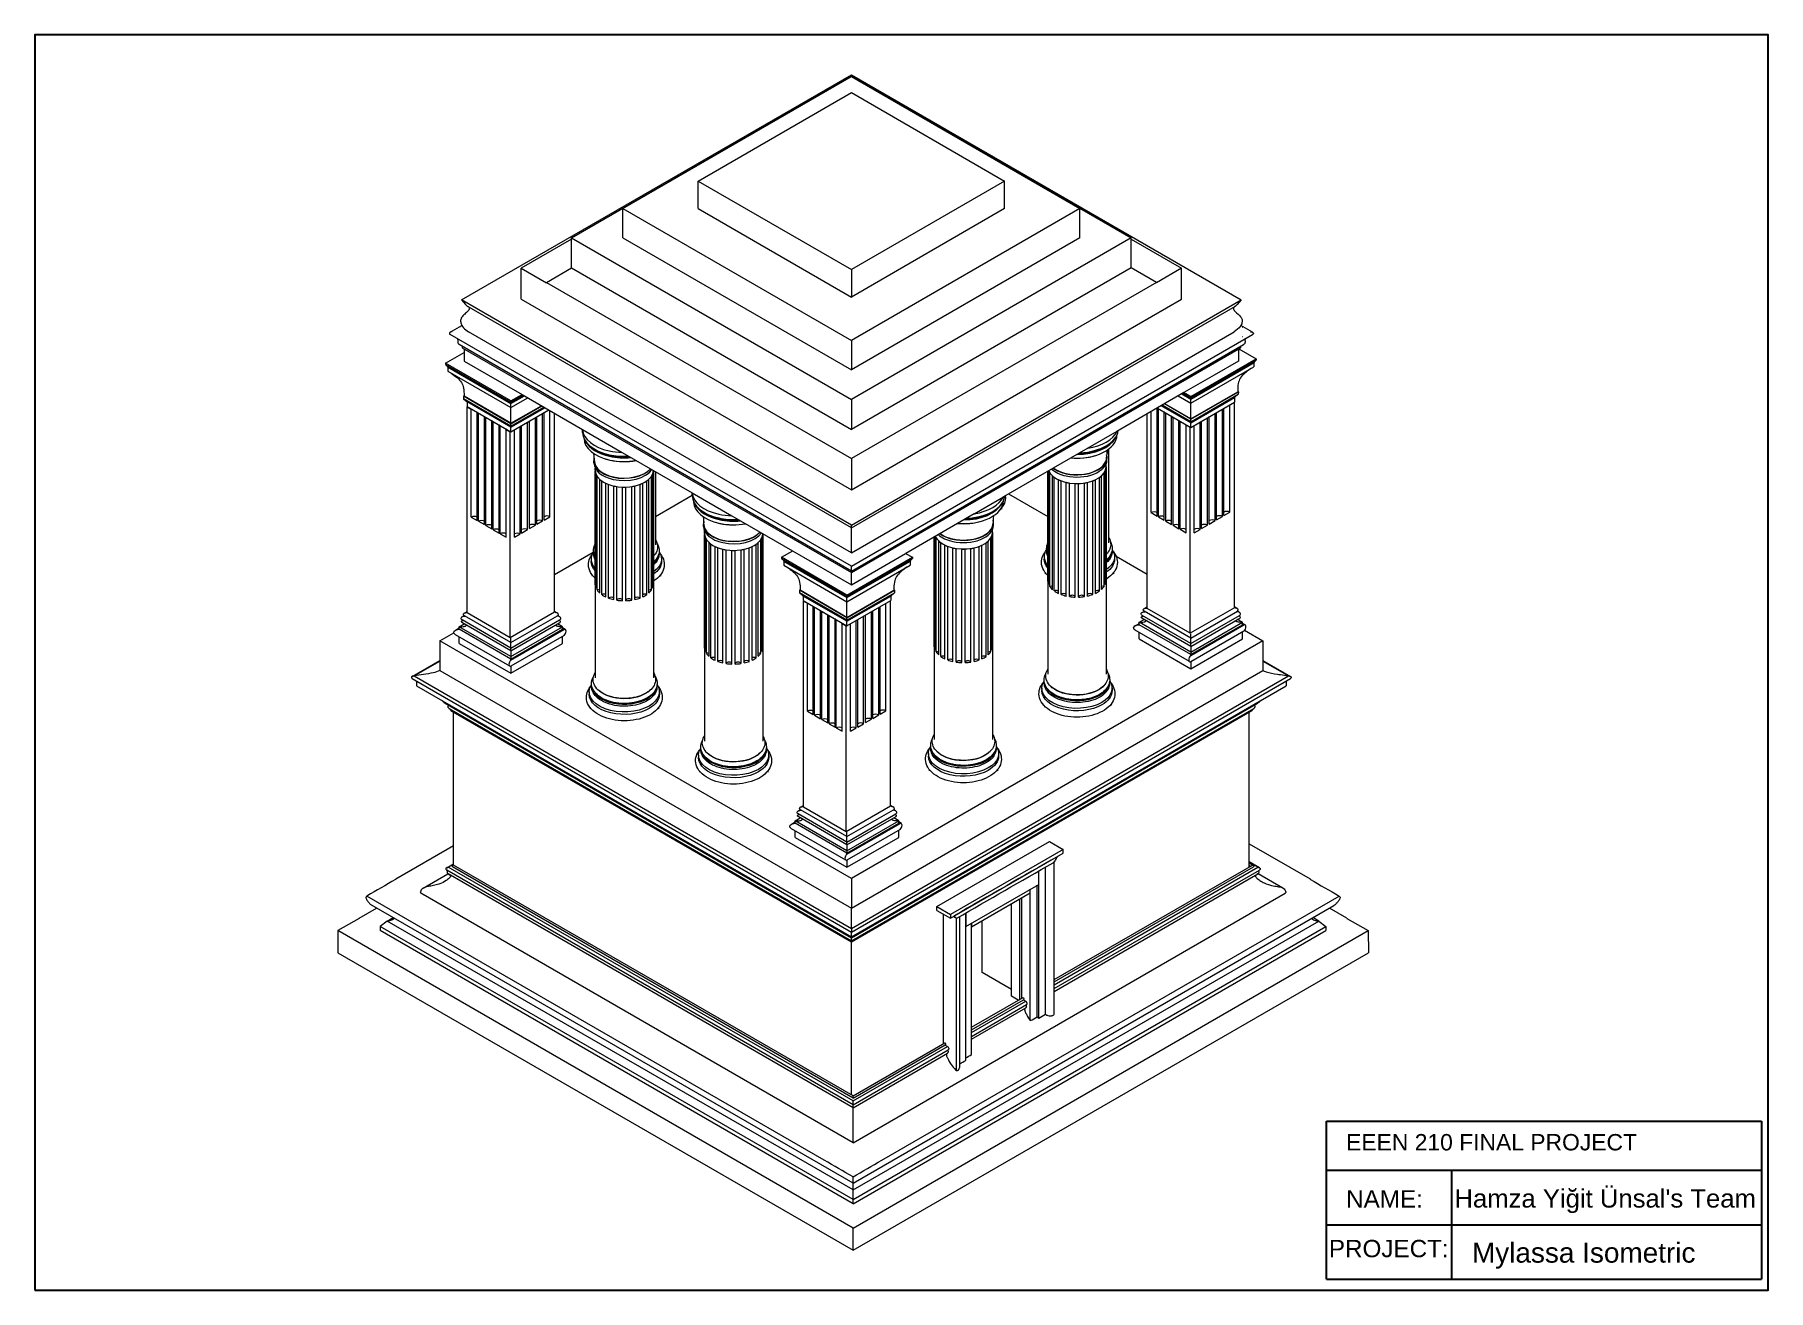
# Model space of a CAD drawing. Header units: millimetres. Extents: x 0 to 319, y 0 to 231.
import ezdxf

# ---------------------------------------------------------------- set-up
doc = ezdxf.new("R2010")
doc.units = ezdxf.units.MM
doc.layers.get('0').update_dxf_attribs({"lineweight": 9})
doc.layers.add('11-Template', color=30, linetype='Continuous', lineweight=30)
doc.styles.get("Standard").update_dxf_attribs({"font": 'arial.ttf'})

msp = doc.modelspace()

# ---------------------------------------------------------------- texts
at = {"layer": '11-Template'}
for s, height, p in [('EEEN 210 FINAL PROJECT', 3.0107, (241.31, 25.74)), ("Hamza Yiğit Ünsal's Team", 3.3801, (261.24, 15.22)), ('NAME:', 3.192, (241.31, 15.22)), ('PROJECT:', 3.191, (238.14, 6.09)), ('Mylassa Isometric', 3.6792, (264.47, 5.09))]:
    msp.add_text(s, height=height, dxfattribs=at).set_placement(p)

# ---------------------------------------------------------------- linework, layer by layer
at = {"color": 0, "linetype": 'Continuous', "lineweight": 0, "extrusion": (-5.55112e-17, 0.816497, 0.57735)}
for p, q in [((78.54, 182.19), (150.28, 223.6)), ((98.78, 193.6), (150.28, 223.34)), ((150.28, 223.6), (222.01, 182.19)), ((150.28, 223.34), (201.78, 193.6)), ((108.23, 199), (150.28, 223.28)), ((122.11, 204.08), (150.28, 220.35)), ((150.28, 223.28), (192.33, 199)), ((150.28, 220.35), (178.45, 204.08)), ((122.11, 199), (122.11, 204.08)), ((122.11, 204.08), (150.28, 187.82)), ((178.45, 204.08), (150.28, 187.82)), ((178.45, 199), (178.45, 204.08)), ((108.23, 193.6), (108.23, 199)), ((108.23, 199), (150.28, 174.72)), ((122.11, 199), (150.28, 182.73)), ((192.33, 199), (150.28, 174.72)), ((178.45, 199), (150.28, 182.73)), ((192.33, 193.6), (192.33, 199)), ((98.78, 193.36), (89.54, 188.03)), ((98.78, 188.09), (98.78, 193.6)), ((98.78, 193.6), (150.28, 163.87)), ((108.23, 193.6), (150.28, 169.32)), ((192.33, 193.6), (150.28, 169.32)), ((201.78, 193.6), (150.28, 163.87)), ((201.78, 188.09), (201.78, 193.6)), ((201.78, 193.36), (211.02, 188.03)), ((89.54, 182.36), (89.54, 188.03)), ((89.54, 188.03), (94.16, 185.37)), ((94.16, 185.42), (98.78, 188.09)), ((94.16, 185.37), (94.16, 185.42)), ((94.16, 185.42), (150.28, 153.02)), ((98.78, 188.09), (150.28, 158.35)), ((201.78, 188.09), (150.28, 158.35)), ((150.28, 187.82), (150.28, 182.73)), ((206.4, 185.42), (150.28, 153.02)), ((206.4, 185.42), (201.78, 188.09)), ((211.02, 188.03), (206.4, 185.37)), ((206.4, 185.37), (206.4, 185.42)), ((211.02, 182.36), (211.02, 188.03)), ((78.54, 182.19), (79.26, 181.39)), ((150.28, 140.77), (78.54, 182.19)), ((150.28, 140.77), (222.01, 182.19)), ((222.01, 182.19), (221.29, 181.39)), ((79.26, 181.39), (79.58, 181.08)), ((150.28, 140.27), (79.58, 181.08)), ((150.28, 140.27), (220.97, 181.08)), ((221.29, 181.39), (220.97, 181.08)), ((76.46, 176.25), (78.61, 177.49)), ((150.28, 133.21), (76.46, 175.83)), ((78.34, 177.21), (78.33, 177.22)), ((150.28, 135.68), (79.85, 176.34)), ((150.28, 135.68), (220.7, 176.34)), ((150.28, 133.21), (224.1, 175.83)), ((224.1, 176.25), (221.95, 177.49)), ((222.21, 177.21), (222.23, 177.22)), ((75.6, 170.55), (79.05, 172.55)), ((150.28, 132.33), (78.11, 174)), ((78.66, 173.68), (78.66, 173.41)), ((78.66, 173.41), (150.28, 132.06)), ((79.05, 173.18), (79.05, 170.94)), ((150.28, 174.72), (150.28, 169.32)), ((150.28, 132.33), (222.45, 174)), ((150.28, 132.06), (221.89, 173.41)), ((221.5, 173.18), (221.5, 170.94)), ((221.58, 173.22), (224.77, 171.38)), ((221.89, 173.68), (221.89, 173.41)), ((87.64, 163.61), (75.6, 170.55)), ((75.6, 170.55), (75.6, 170.34)), ((75.6, 170.34), (87.64, 163.39)), ((87.64, 163.26), (75.96, 170.01)), ((75.96, 170.01), (75.96, 169.87)), ((75.96, 169.87), (87.64, 163.13)), ((76.01, 169.84), (76.01, 169.1)), ((76.01, 169.1), (87.64, 162.39)), ((79.05, 170.94), (83.53, 168.35)), ((212.73, 164.43), (224.77, 171.38)), ((212.73, 164.22), (224.77, 171.17)), ((212.73, 164.09), (224.41, 170.83)), ((212.73, 163.95), (224.41, 170.7)), ((212.73, 163.21), (224.36, 169.92)), ((221.5, 170.94), (217.03, 168.35)), ((224.36, 170.66), (224.36, 169.92)), ((224.41, 170.83), (224.41, 170.7)), ((224.77, 171.38), (224.77, 171.17)), ((78.89, 164.48), (79.01, 164.55)), ((87.64, 159.43), (78.89, 164.48)), ((78.89, 164.48), (78.9, 164.02)), ((87.64, 158.97), (78.9, 164.02)), ((78.9, 164.02), (79.59, 163.43)), ((79.01, 164.54), (79.01, 164.48)), ((87.64, 159.5), (79.01, 164.48)), ((87.64, 158.78), (79.59, 163.43)), ((79.59, 163.43), (79.59, 162.59)), ((87.64, 163.61), (89.69, 164.79)), ((87.64, 163.39), (89.87, 164.69)), ((87.64, 163.26), (89.99, 164.62)), ((87.64, 163.13), (90.11, 164.55)), ((87.64, 162.39), (90.75, 164.18)), ((87.64, 163.39), (87.64, 163.61)), ((87.64, 163.13), (87.64, 163.26)), ((87.64, 162.39), (87.64, 163.13)), ((87.64, 159.5), (93.25, 162.74)), ((87.64, 159.43), (93.31, 162.7)), ((89.69, 164.79), (100.83, 158.36)), ((150.28, 163.87), (150.28, 158.35)), ((211.48, 165.15), (199.14, 158.02)), ((212.73, 159.61), (207.31, 162.74)), ((212.73, 159.79), (207.47, 162.83)), ((212.73, 160.26), (207.87, 163.06)), ((212.73, 160.33), (207.93, 163.1)), ((210.43, 164.54), (212.73, 163.21)), ((211.07, 164.91), (212.73, 163.95)), ((212.73, 164.09), (211.19, 164.98)), ((211.3, 165.05), (212.73, 164.22)), ((212.73, 164.43), (211.48, 165.15)), ((212.73, 160.26), (221.48, 165.31)), ((212.73, 160.33), (221.36, 165.31)), ((212.73, 159.79), (221.47, 164.84)), ((212.73, 164.22), (212.73, 164.43)), ((212.73, 159.61), (220.78, 164.25)), ((212.73, 163.95), (212.73, 164.09)), ((212.73, 163.21), (212.73, 163.95)), ((212.73, 158.76), (220.78, 163.41)), ((219.91, 143.15), (219.91, 162.91)), ((220.76, 125.58), (220.76, 163.4)), ((221.47, 164.84), (220.78, 164.25)), ((220.78, 164.25), (220.78, 163.41)), ((221.36, 165.38), (221.48, 165.31)), ((221.36, 165.37), (221.36, 165.31)), ((221.48, 165.31), (221.47, 164.84)), ((79.59, 162.59), (87.64, 157.94)), ((79.66, 162.54), (79.61, 162.51)), ((79.61, 162.51), (80.34, 162.09)), ((79.61, 124.61), (79.61, 162.51)), ((80.34, 142.25), (80.34, 162.09)), ((81.43, 161.46), (81.66, 161.33)), ((81.43, 141.62), (81.43, 161.46)), ((81.66, 141.48), (81.66, 161.33)), ((82.75, 160.7), (83.02, 160.55)), ((82.75, 140.86), (82.75, 160.7)), ((83.02, 140.7), (83.02, 160.55)), ((84.1, 159.92), (84.37, 159.76)), ((84.1, 140.08), (84.1, 159.92)), ((84.37, 139.92), (84.37, 159.76)), ((87.64, 158.97), (93.71, 162.47)), ((87.64, 158.78), (93.87, 162.38)), ((87.64, 157.94), (94.6, 161.96)), ((87.64, 159.5), (87.64, 159.56)), ((90.69, 139.94), (90.69, 159.7)), ((91.05, 140.15), (91.05, 159.91)), ((92.13, 140.78), (92.13, 160.53)), ((92.38, 140.92), (92.38, 160.68)), ((93.47, 141.55), (93.47, 161.31)), ((93.73, 141.7), (93.73, 161.46)), ((94.81, 142.32), (94.81, 161.83)), ((95.67, 124.75), (95.67, 161.34)), ((204.7, 125.43), (204.7, 161.23)), ((205.44, 143.07), (205.44, 161.66)), ((206.52, 142.45), (206.52, 162.28)), ((206.53, 162.29), (206.76, 162.15)), ((206.58, 162.32), (212.73, 158.76)), ((206.76, 142.31), (206.76, 162.15)), ((207.84, 161.53), (208.11, 161.37)), ((207.84, 141.68), (207.84, 161.53)), ((208.11, 141.53), (208.11, 161.37)), ((209.2, 160.75), (209.47, 160.59)), ((209.2, 140.9), (209.2, 160.75)), ((209.47, 140.75), (209.47, 160.59)), ((210.55, 159.96), (210.76, 159.84)), ((210.55, 140.12), (210.55, 159.96)), ((210.76, 140), (210.76, 159.84)), ((212.73, 160.33), (212.73, 160.39)), ((212.73, 159.79), (212.73, 160.26)), ((212.73, 159.61), (212.73, 159.79)), ((212.73, 158.76), (212.73, 159.61)), ((214.44, 139.99), (214.44, 159.75)), ((214.7, 140.14), (214.7, 159.9)), ((215.78, 140.77), (215.78, 160.53)), ((216.14, 140.97), (216.14, 160.73)), ((217.22, 141.6), (217.22, 161.36)), ((217.48, 141.75), (217.48, 161.5)), ((218.56, 142.37), (218.56, 162.13)), ((218.82, 142.52), (218.82, 162.28)), ((85.46, 159.14), (85.67, 159.02)), ((85.46, 139.29), (85.46, 159.14)), ((85.67, 139.17), (85.67, 159.02)), ((86.75, 158.39), (87.51, 157.95)), ((86.75, 138.55), (86.75, 158.39)), ((87.51, 157.95), (87.56, 157.98)), ((87.51, 120.04), (87.51, 157.95)), ((87.64, 158.97), (87.64, 159.43)), ((87.64, 158.78), (87.64, 158.97)), ((87.64, 157.94), (87.64, 158.78)), ((88.26, 138.54), (88.26, 158.3)), ((89.35, 139.17), (89.35, 158.92)), ((89.6, 139.32), (89.6, 159.07)), ((100.82, 157.84), (100.82, 158.36)), ((211.85, 159.21), (212.61, 158.78)), ((211.85, 139.37), (211.85, 159.21)), ((212.61, 158.78), (212.66, 158.81)), ((212.61, 120.87), (212.61, 158.78)), ((213.36, 139.37), (213.36, 159.12)), ((108.13, 154.14), (121, 146.71)), ((193.77, 154.92), (178.26, 145.96)), ((197.25, 153.22), (197.25, 153.27)), ((197.31, 152.78), (197.32, 153.2)), ((197.43, 154.01), (197.43, 154.63)), ((197.6, 154.63), (197.6, 154.75)), ((197.61, 154.76), (197.61, 137.54)), ((102.91, 152.15), (102.9, 152.57)), ((102.98, 152.59), (102.98, 152.64)), ((103.12, 150.86), (103.12, 112.7)), ((103.13, 150.86), (103.13, 151.28)), ((103.13, 129.79), (103.13, 150.69)), ((103.3, 129.18), (103.3, 150.08)), ((103.76, 150.46), (103.59, 150.64)), ((113.21, 150.54), (113.29, 150.64)), ((113.69, 129.18), (113.69, 150.08)), ((113.86, 150.83), (113.86, 112.7)), ((113.86, 129.79), (113.86, 150.69)), ((114.25, 150.61), (114.25, 137.12)), ((150.28, 153.02), (150.28, 147.29)), ((186.41, 150.67), (186.41, 113.36)), ((186.42, 130.45), (186.42, 150.67)), ((186.59, 129.84), (186.59, 150.74)), ((186.78, 129.5), (186.78, 150.4)), ((196.48, 151.11), (196.63, 151.26)), ((196.78, 129.5), (196.78, 150.4)), ((196.97, 129.84), (196.97, 150.74)), ((197.14, 130.45), (197.14, 151.35)), ((197.15, 151.52), (197.15, 152.02)), ((197.15, 151.52), (197.15, 113.36)), ((103.49, 128.84), (103.49, 149.74)), ((103.98, 128.29), (103.98, 149.19)), ((104.34, 128), (104.34, 148.9)), ((105.1, 127.56), (105.1, 148.46)), ((105.59, 127.36), (105.59, 148.26)), ((106.55, 127.08), (106.55, 147.98)), ((107.13, 126.97), (107.13, 147.87)), ((108.19, 126.87), (108.19, 147.77)), ((108.8, 126.87), (108.8, 147.77)), ((109.86, 126.97), (109.86, 147.87)), ((110.44, 127.08), (110.44, 147.98)), ((111.4, 127.36), (111.4, 148.26)), ((111.89, 127.56), (111.89, 148.46)), ((112.65, 128), (112.65, 148.9)), ((113.01, 128.29), (113.01, 149.19)), ((113.5, 128.84), (113.5, 149.74)), ((187.26, 128.95), (187.26, 149.85)), ((187.62, 128.66), (187.62, 149.56)), ((188.38, 128.22), (188.38, 149.12)), ((188.88, 128.02), (188.88, 148.92)), ((189.83, 127.73), (189.83, 148.63)), ((190.42, 127.63), (190.42, 148.53)), ((191.47, 127.53), (191.47, 148.43)), ((192.09, 127.53), (192.09, 148.43)), ((193.15, 127.63), (193.15, 148.53)), ((193.73, 127.73), (193.73, 148.63)), ((194.68, 128.02), (194.68, 148.92)), ((195.18, 128.22), (195.18, 149.12)), ((195.94, 128.66), (195.94, 149.56)), ((196.3, 128.95), (196.3, 149.85)), ((114.25, 142.39), (120.99, 146.29)), ((120.99, 146.2), (120.99, 146.71)), ((177.91, 143.92), (177.91, 143.71)), ((179.2, 146.5), (186.41, 142.34)), ((80.34, 142.25), (81.43, 141.62)), ((81.66, 141.48), (82.75, 140.86)), ((83.02, 140.7), (84.1, 140.08)), ((91.05, 140.15), (92.13, 140.78)), ((92.38, 140.92), (93.47, 141.55)), ((93.73, 141.7), (94.81, 142.32)), ((123.08, 140.5), (123.07, 140.92)), ((123.15, 140.95), (123.15, 141)), ((128.3, 142.49), (139.47, 136.03)), ((150.28, 140.39), (150.28, 140.77)), ((150.28, 140.27), (150.28, 140.39)), ((172.89, 142.86), (160.28, 135.57)), ((176.37, 141.17), (176.37, 141.22)), ((176.44, 140.72), (176.44, 141.14)), ((205.44, 143.07), (206.52, 142.45)), ((206.76, 142.31), (207.84, 141.68)), ((208.11, 141.53), (209.2, 140.9)), ((209.47, 140.75), (210.55, 140.12)), ((214.7, 140.14), (215.78, 140.77)), ((216.14, 140.97), (217.22, 141.6)), ((217.48, 141.75), (218.56, 142.37)), ((218.82, 142.52), (219.91, 143.15)), ((84.37, 139.92), (85.46, 139.29)), ((85.67, 139.17), (86.75, 138.55)), ((88.26, 138.54), (89.35, 139.17)), ((89.6, 139.32), (90.69, 139.94)), ((123.23, 139.22), (123.23, 101.05)), ((123.24, 139.22), (123.24, 139.77)), ((123.24, 118.14), (123.24, 139.04)), ((123.41, 117.53), (123.41, 138.43)), ((123.6, 117.19), (123.6, 138.09)), ((123.87, 138.87), (123.76, 138.99)), ((124.08, 116.64), (124.08, 137.54)), ((124.44, 116.35), (124.44, 137.25)), ((132.76, 116.35), (132.76, 137.25)), ((133.12, 116.64), (133.12, 137.54)), ((133.33, 138.85), (133.46, 138.99)), ((133.6, 117.19), (133.6, 138.09)), ((133.79, 117.53), (133.79, 138.43)), ((133.96, 139.22), (133.96, 139.22)), ((133.96, 118.14), (133.96, 139.04)), ((133.97, 139.21), (133.97, 101.05)), ((165.53, 138.6), (165.53, 101.31)), ((165.54, 118.39), (165.54, 138.61)), ((165.71, 117.78), (165.71, 138.68)), ((165.9, 117.45), (165.9, 138.35)), ((166.39, 116.89), (166.39, 137.79)), ((166.75, 116.61), (166.75, 137.51)), ((175.06, 116.61), (175.06, 137.51)), ((175.42, 116.89), (175.42, 137.79)), ((175.6, 139.05), (175.75, 139.21)), ((175.91, 117.45), (175.91, 138.35)), ((176.1, 117.78), (176.1, 138.68)), ((176.26, 118.39), (176.26, 139.29)), ((176.27, 139.47), (176.27, 139.96)), ((176.27, 139.47), (176.27, 101.31)), ((210.76, 140), (211.85, 139.37)), ((213.36, 139.37), (214.44, 139.99)), ((95.67, 131.67), (102.77, 135.77)), ((102.41, 134.55), (102.41, 134.1)), ((115.34, 134.55), (115.34, 134.1)), ((125.2, 115.91), (125.2, 136.81)), ((125.7, 115.71), (125.7, 136.61)), ((126.65, 115.43), (126.65, 136.33)), ((127.23, 115.32), (127.23, 136.22)), ((128.29, 115.22), (128.29, 136.12)), ((128.91, 115.22), (128.91, 136.12)), ((129.97, 115.32), (129.97, 136.22)), ((130.55, 115.43), (130.55, 136.33)), ((131.5, 115.71), (131.5, 136.61)), ((132, 115.91), (132, 136.81)), ((137.43, 134.86), (139.49, 136.04)), ((149.47, 127.91), (137.43, 134.86)), ((137.43, 134.86), (137.43, 134.65)), ((137.43, 134.65), (149.47, 127.7)), ((149.47, 127.56), (137.79, 134.31)), ((137.79, 134.31), (137.79, 134.17)), ((137.79, 134.17), (149.47, 127.43)), ((137.84, 134.14), (137.84, 133.4)), ((149.47, 127.91), (161.51, 134.86)), ((149.47, 127.7), (161.51, 134.65)), ((149.47, 127.56), (161.15, 134.31)), ((149.47, 127.43), (161.15, 134.17)), ((160.26, 135.58), (161.51, 134.86)), ((161.1, 134.14), (161.1, 133.4)), ((161.15, 134.31), (161.15, 134.17)), ((161.51, 134.86), (161.51, 134.65)), ((167.5, 116.17), (167.5, 137.07)), ((168, 115.96), (168, 136.86)), ((168.96, 115.68), (168.96, 136.58)), ((169.54, 115.57), (169.54, 136.47)), ((170.6, 115.47), (170.6, 136.38)), ((171.21, 115.47), (171.21, 136.38)), ((172.27, 115.57), (172.27, 136.47)), ((172.85, 115.68), (172.85, 136.58)), ((173.81, 115.96), (173.81, 136.86)), ((174.3, 116.17), (174.3, 137.07)), ((185.78, 134.97), (185.78, 134.52)), ((198.7, 134.97), (198.7, 134.52)), ((198.99, 135.08), (204.7, 131.78)), ((102.6, 131.6), (102.6, 131.39)), ((115.15, 131.6), (115.15, 131.39)), ((137.84, 133.4), (149.47, 126.69)), ((149.47, 126.69), (161.1, 133.4)), ((150.28, 132.06), (150.28, 132.33)), ((150.28, 129.81), (150.28, 132.06)), ((185.96, 132.02), (185.96, 131.81)), ((198.52, 132.02), (198.52, 131.81)), ((140.72, 128.79), (140.84, 128.85)), ((149.47, 123.73), (140.72, 128.79)), ((140.72, 128.79), (140.73, 128.32)), ((149.47, 123.27), (140.73, 128.32)), ((140.73, 128.32), (141.42, 127.73)), ((140.84, 128.85), (140.84, 128.79)), ((149.47, 123.8), (140.84, 128.79)), ((149.47, 123.08), (141.42, 127.73)), ((141.42, 127.73), (141.42, 126.89)), ((149.47, 123.73), (158.22, 128.79)), ((149.47, 123.8), (158.1, 128.79)), ((149.47, 123.27), (158.21, 128.32)), ((149.47, 127.7), (149.47, 127.91)), ((149.47, 123.08), (157.52, 127.73)), ((158.21, 128.32), (157.52, 127.73)), ((157.52, 127.73), (157.52, 126.89)), ((158.1, 128.85), (158.22, 128.79)), ((158.1, 128.85), (158.1, 128.79)), ((158.22, 128.79), (158.21, 128.32)), ((79.06, 124.58), (79.61, 124.9)), ((87.51, 120.04), (79.61, 124.61)), ((95.67, 124.75), (87.51, 120.04)), ((96.22, 124.58), (95.67, 124.9)), ((141.42, 126.89), (149.47, 122.24)), ((141.5, 126.84), (141.44, 126.81)), ((141.44, 126.81), (142.18, 126.39)), ((141.44, 88.91), (141.44, 126.81)), ((142.18, 106.55), (142.18, 126.39)), ((143.26, 125.76), (143.5, 125.63)), ((143.26, 105.92), (143.26, 125.76)), ((143.5, 105.79), (143.5, 125.63)), ((144.58, 125), (144.85, 124.85)), ((144.58, 105.16), (144.58, 125)), ((144.85, 105), (144.85, 124.85)), ((149.47, 127.43), (149.47, 127.56)), ((149.47, 126.69), (149.47, 127.43)), ((149.47, 122.24), (157.52, 126.89)), ((153.96, 105.08), (153.96, 124.83)), ((154.22, 105.22), (154.22, 124.98)), ((155.3, 105.85), (155.3, 125.61)), ((155.56, 106), (155.56, 125.76)), ((156.64, 106.62), (156.64, 126.38)), ((157.5, 89.05), (157.5, 126.87)), ((203.77, 124.72), (204.15, 124.94)), ((204.15, 125.41), (204.7, 125.73)), ((212.73, 119.98), (204.15, 124.94)), ((212.61, 120.87), (204.7, 125.43)), ((220.76, 125.58), (212.61, 120.87)), ((212.73, 119.98), (221.31, 124.94)), ((221.31, 125.41), (220.76, 125.73)), ((221.69, 124.72), (221.32, 124.94)), ((77.41, 121.44), (78.13, 121.86)), ((78.13, 122.07), (79.05, 122.6)), ((78.13, 121.61), (78.13, 122.07)), ((87.64, 116.58), (78.13, 122.07)), ((87.64, 116.12), (78.13, 121.61)), ((78.62, 123.16), (78.81, 123.26)), ((87.64, 117.64), (78.62, 122.84)), ((78.68, 123.9), (79.05, 124.12)), ((87.64, 118.16), (78.68, 123.34)), ((87.64, 119.16), (79.06, 124.11)), ((87.64, 119.16), (96.22, 124.11)), ((87.64, 118.16), (96.6, 123.34)), ((87.64, 117.64), (96.65, 122.84)), ((87.64, 116.58), (97.15, 122.07)), ((87.64, 116.12), (97.15, 121.61)), ((87.64, 115.95), (97.41, 121.59)), ((96.6, 123.9), (96.22, 124.12)), ((97.15, 122.07), (96.23, 122.6)), ((96.65, 123.16), (96.47, 123.26)), ((97.15, 121.61), (97.15, 122.07)), ((97.64, 121.57), (97.15, 121.86)), ((145.93, 124.22), (146.21, 124.07)), ((145.93, 104.38), (145.93, 124.22)), ((146.21, 104.22), (146.21, 124.07)), ((147.29, 123.44), (147.5, 123.32)), ((147.29, 103.6), (147.29, 123.44)), ((147.5, 103.47), (147.5, 123.32)), ((148.59, 122.69), (149.34, 122.25)), ((148.59, 102.85), (148.59, 122.69)), ((149.34, 122.25), (149.4, 122.28)), ((149.34, 84.35), (149.34, 122.25)), ((149.47, 123.8), (149.47, 123.86)), ((149.47, 123.27), (149.47, 123.73)), ((149.47, 123.08), (149.47, 123.27)), ((149.47, 122.24), (149.47, 123.08)), ((150.09, 102.84), (150.09, 122.6)), ((151.18, 103.47), (151.18, 123.23)), ((151.44, 103.62), (151.44, 123.38)), ((152.52, 104.24), (152.52, 124)), ((152.88, 104.45), (152.88, 124.21)), ((202.51, 122.27), (203.22, 122.68)), ((212.51, 115.67), (202.51, 121.44)), ((203.22, 122.89), (204.14, 123.42)), ((203.22, 122.44), (203.22, 122.89)), ((212.73, 117.4), (203.22, 122.89)), ((212.73, 116.95), (203.22, 122.44)), ((203.72, 123.98), (203.9, 124.09)), ((212.73, 118.46), (203.72, 123.67)), ((212.73, 118.99), (203.77, 124.16)), ((212.73, 118.99), (221.69, 124.16)), ((212.73, 118.46), (221.75, 123.67)), ((212.73, 117.4), (222.24, 122.89)), ((212.73, 116.95), (222.24, 122.44)), ((212.73, 116.78), (222.5, 122.42)), ((222.5, 121.29), (212.73, 115.65)), ((222.24, 122.89), (221.32, 123.42)), ((221.75, 123.98), (221.56, 124.09)), ((222.24, 122.44), (222.24, 122.89)), ((222.73, 122.4), (222.24, 122.68)), ((222.63, 121.43), (226, 119.48)), ((74.55, 119.48), (77.13, 120.96)), ((150.28, 75.76), (74.55, 119.48)), ((74.55, 119.48), (74.55, 114.02)), ((87.41, 114.85), (77.41, 120.62)), ((78.13, 119.01), (78.13, 120.21)), ((97.41, 120.47), (87.64, 114.83)), ((87.64, 119.16), (87.64, 119.96)), ((87.64, 118.16), (87.64, 119.12)), ((87.64, 117.64), (87.64, 118.16)), ((97.15, 119.01), (97.15, 120.32)), ((226, 119.48), (150.28, 75.76)), ((203.22, 119.84), (203.22, 121.03)), ((212.73, 119.98), (212.73, 120.79)), ((212.73, 118.99), (212.73, 119.95)), ((212.73, 118.46), (212.73, 118.99)), ((222.24, 119.84), (222.24, 121.14)), ((226, 119.48), (226, 114.02)), ((69.47, 112.94), (74.55, 115.88)), ((69.83, 113.03), (74.55, 115.76)), ((87.64, 116.58), (87.64, 116.12)), ((87.64, 115.95), (87.64, 116.12)), ((212.73, 117.4), (212.73, 116.95)), ((212.73, 116.78), (212.73, 116.95)), ((212.73, 115.65), (212.73, 114.35)), ((226, 115.88), (231.09, 112.94)), ((226, 115.76), (230.73, 113.03)), ((69.47, 112.53), (150.28, 65.88)), ((69.83, 113.03), (150.28, 66.58)), ((70.27, 112.07), (70.27, 111.23)), ((74.55, 114.02), (150.28, 70.3)), ((74.55, 114.02), (150.28, 70.3)), ((87.64, 114.83), (87.64, 113.52)), ((150.28, 70.3), (226, 114.02)), ((150.28, 70.3), (226, 114.02)), ((150.28, 66.58), (230.73, 113.03)), ((150.28, 65.88), (231.09, 112.53)), ((230.29, 112.07), (230.29, 111.23)), ((70.27, 111.23), (150.28, 65.04)), ((102.03, 110.13), (102.03, 109.68)), ((114.96, 110.13), (114.96, 109.68)), ((150.28, 65.04), (230.29, 111.23)), ((185.32, 110.79), (185.32, 110.34)), ((198.24, 110.79), (198.24, 110.34)), ((75.53, 107.99), (150.28, 64.84)), ((76.24, 107.06), (150.28, 64.32)), ((76.58, 106.68), (150.28, 64.13)), ((77.09, 78.24), (77.09, 106.38)), ((102.22, 107.18), (102.22, 106.97)), ((114.77, 107.18), (114.77, 106.97)), ((142.18, 106.55), (143.26, 105.92)), ((143.5, 105.79), (144.58, 105.16)), ((150.28, 64.84), (225.03, 107.99)), ((150.28, 64.32), (224.32, 107.06)), ((150.28, 64.13), (223.97, 106.68)), ((154.22, 105.22), (155.3, 105.85)), ((155.56, 106), (156.64, 106.62)), ((185.5, 107.84), (185.5, 107.63)), ((198.06, 107.84), (198.06, 107.63)), ((223.46, 77.89), (223.46, 106.38)), ((144.85, 105), (145.93, 104.38)), ((146.21, 104.22), (147.29, 103.6)), ((147.5, 103.47), (148.59, 102.85)), ((150.09, 102.84), (151.18, 103.47)), ((151.44, 103.62), (152.52, 104.24)), ((152.88, 104.45), (153.96, 105.08)), ((122.14, 98.48), (122.14, 98.03)), ((135.06, 98.48), (135.06, 98.03)), ((164.44, 98.73), (164.44, 98.29)), ((164.62, 95.79), (164.62, 95.58)), ((177.18, 95.79), (177.18, 95.58)), ((177.37, 98.73), (177.37, 98.29)), ((122.32, 95.53), (122.32, 95.32)), ((134.88, 95.53), (134.88, 95.32)), ((139.25, 85.74), (139.96, 86.16)), ((139.96, 86.37), (140.88, 86.9)), ((139.96, 85.92), (139.96, 86.37)), ((149.47, 80.88), (139.96, 86.37)), ((140.46, 87.46), (140.64, 87.56)), ((149.47, 81.94), (140.46, 87.14)), ((140.51, 88.2), (140.88, 88.42)), ((149.47, 82.46), (140.51, 87.64)), ((140.89, 88.88), (141.44, 89.2)), ((149.47, 83.46), (140.89, 88.41)), ((149.34, 84.35), (141.44, 88.91)), ((157.5, 89.05), (149.34, 84.35)), ((149.47, 83.46), (158.05, 88.41)), ((149.47, 82.46), (158.43, 87.64)), ((149.47, 81.94), (158.49, 87.14)), ((149.47, 80.88), (158.98, 86.37)), ((158.05, 88.88), (157.5, 89.2)), ((158.43, 88.2), (158.06, 88.42)), ((158.98, 86.37), (158.06, 86.9)), ((158.49, 87.46), (158.3, 87.56)), ((158.98, 85.92), (158.98, 86.37)), ((159.47, 85.87), (158.98, 86.16)), ((149.24, 79.15), (139.25, 84.92)), ((149.47, 80.42), (139.96, 85.92)), ((139.96, 83.31), (139.96, 84.51)), ((149.47, 80.42), (158.98, 85.92)), ((149.47, 80.25), (159.24, 85.9)), ((159.24, 84.77), (149.47, 79.13)), ((149.47, 83.46), (149.47, 84.26)), ((149.47, 82.46), (149.47, 83.42)), ((158.98, 83.31), (158.98, 84.62)), ((66.47, 75.69), (77.09, 81.82)), ((149.47, 81.94), (149.47, 82.46)), ((149.47, 80.88), (149.47, 80.42)), ((149.47, 80.25), (149.47, 80.42)), ((166.02, 70.59), (186.75, 82.56)), ((189.26, 81.11), (168.53, 69.14)), ((168.53, 68.45), (189.26, 80.42)), ((186.75, 82.56), (189.26, 81.11)), ((189.26, 80.42), (189.26, 81.11)), ((223.46, 82.17), (234.69, 75.69)), ((71.47, 74), (76.04, 76.64)), ((75.81, 77.74), (77.09, 78.48)), ((150.58, 34.13), (75.81, 77.3)), ((76.09, 77.83), (77.09, 78.41)), ((150.58, 34.83), (76.09, 77.83)), ((150.58, 33.6), (76.09, 76.61)), ((76.91, 78.18), (77.09, 78.28)), ((150.58, 35.35), (76.91, 77.89)), ((150.58, 35.81), (77.09, 78.24)), ((149.47, 79.13), (149.47, 77.82)), ((184.75, 74.67), (184.75, 77.14)), ((184.75, 50.07), (184.75, 77.14)), ((185.99, 50.79), (185.99, 77.86)), ((187.6, 50.78), (187.6, 78.79)), ((187.6, 57.18), (224.07, 78.24)), ((187.6, 56.73), (224.25, 77.89)), ((187.6, 56.2), (225.06, 77.83)), ((187.6, 55.51), (225.35, 77.3)), ((187.6, 54.97), (225.06, 76.61)), ((225.35, 77.74), (223.46, 78.83)), ((225.06, 77.83), (223.46, 78.75)), ((224.25, 78.18), (223.46, 78.63)), ((224.07, 78.24), (223.46, 78.58)), ((223.72, 78.03), (223.46, 78.18)), ((229.69, 74), (225.12, 76.64)), ((150.28, 75.76), (150.28, 70.3)), ((171.31, 66.92), (184.75, 74.67)), ((183.19, 73.14), (183.19, 73.77)), ((183.2, 49.61), (183.2, 73.78)), ((184.46, 50.34), (184.46, 74.51)), ((59.69, 68.45), (62.92, 70.32)), ((145.29, 23.93), (61.12, 72.53)), ((150.58, 19.71), (62.11, 70.79)), ((150.58, 27.16), (71.06, 73.07)), ((150.58, 27.16), (230.1, 73.07)), ((150.58, 19.71), (239.04, 70.79)), ((155.87, 23.93), (240.04, 72.53)), ((166.02, 70.59), (168.53, 69.14)), ((166.02, 69.9), (166.02, 70.59)), ((172.38, 66.9), (183.19, 73.14)), ((179.72, 54.09), (179.72, 71.14)), ((181.26, 53.52), (181.26, 72.03)), ((181.55, 72.2), (181.55, 53.69)), ((181.55, 72.2), (181.55, 53.69)), ((241.47, 68.45), (238.24, 70.32)), ((59.69, 68.42), (55.81, 66.17)), ((59.69, 68.45), (59.69, 68.42)), ((64.89, 67.94), (63.56, 66.96)), ((64.89, 67.94), (65.97, 68.56)), ((150.58, 18.47), (64.89, 67.94)), ((150.58, 18.47), (236.27, 67.94)), ((166.02, 69.9), (168.53, 68.45)), ((167.17, 69.23), (167.17, 45.39)), ((168.53, 69.14), (168.53, 68.45)), ((169.1, 68.78), (169.45, 68.58)), ((169.64, 40.41), (169.64, 68.49)), ((170.23, 41.21), (170.23, 68.78)), ((171.31, 69.4), (171.31, 66.92)), ((171.31, 42.31), (171.31, 69.4)), ((172.37, 43.36), (172.37, 67.53)), ((172.38, 67.54), (172.38, 66.9)), ((174.34, 58.44), (174.34, 68.04)), ((236.27, 67.94), (235.19, 68.56)), ((236.27, 67.94), (237.6, 66.96)), ((241.47, 68.45), (241.47, 68.42)), ((241.47, 68.42), (245.35, 66.17)), ((55.81, 66.17), (55.76, 62.11)), ((150.58, 11.45), (55.81, 66.17)), ((150.58, 16.72), (63.56, 66.96)), ((63.56, 66.96), (63.56, 66.18)), ((150.58, 15.94), (63.56, 66.18)), ((150.28, 66.58), (150.28, 65.88)), ((150.28, 65.04), (150.28, 65.88)), ((150.28, 35.98), (150.28, 64.13)), ((150.58, 16.72), (237.6, 66.96)), ((150.58, 15.94), (237.6, 66.18)), ((150.58, 11.45), (245.35, 66.17)), ((172.37, 66.91), (172.38, 66.9)), ((237.6, 66.96), (237.6, 66.18)), ((245.35, 66.17), (245.4, 62.11)), ((55.76, 62.11), (150.58, 7.36)), ((150.58, 7.36), (245.4, 62.11)), ((179.72, 55.34), (174.34, 58.44)), ((172.37, 48.39), (181.86, 53.87)), ((172.37, 47.94), (181.95, 53.47)), ((172.37, 47.41), (182.36, 53.17)), ((172.37, 46.72), (182.5, 52.57)), ((172.37, 46.18), (182.36, 51.95)), ((180.98, 53.36), (179.72, 54.09)), ((181.9, 53.44), (182.36, 53.17)), ((150.58, 35.81), (167.47, 45.56)), ((150.58, 35.35), (167.56, 45.16)), ((150.58, 34.83), (167.97, 44.87)), ((167.51, 45.13), (167.97, 44.87)), ((150.58, 34.13), (168.11, 44.26)), ((150.58, 33.6), (167.97, 43.64)), ((150.58, 16.72), (150.58, 18.47)), ((150.58, 15.94), (150.58, 16.72)), ((150.58, 7.36), (150.58, 11.45))]:
    msp.add_line(p, q, dxfattribs=at)
for p, q in [((89.54, 182.36), (150.28, 147.29)), ((150.28, 147.29), (211.02, 182.36)), ((83.53, 168.35), (89.69, 164.79)), ((217.03, 168.35), (211.48, 165.15)), ((100.83, 158.36), (108.12, 154.15)), ((199.14, 158.02), (193.77, 154.92)), ((121, 146.71), (128.3, 142.5)), ((172.89, 142.87), (178.25, 145.95)), ((139.47, 136.03), (150.28, 129.81)), ((150.28, 129.81), (160.26, 135.58)), ((78.13, 119.01), (87.64, 113.52)), ((87.64, 113.52), (97.15, 119.01)), ((203.22, 119.84), (212.73, 114.35)), ((212.73, 114.35), (222.24, 119.84)), ((139.96, 83.31), (149.47, 77.82)), ((149.47, 77.82), (158.98, 83.31))]:
    msp.add_line(p, q)
at = {"color": 0, "linetype": 'Continuous', "lineweight": 0, "extrusion": (3.76855e-17, 2.22045e-16, -1)}
msp.add_ellipse((80.89, 161.78), major_axis=(0.767, 0), ratio=0.57735, start_param=-2.356221, end_param=-2.259785, dxfattribs=at)
at = {"color": 0, "linetype": 'Continuous', "lineweight": 0, "extrusion": (7.18622e-17, 1.66533e-16, -1)}
msp.add_ellipse((80.89, 161.78), major_axis=(-0.767, 0), ratio=0.57735, start_param=-2.452604, end_param=-2.356128, dxfattribs=at)
at = {"color": 0, "linetype": 'Continuous', "lineweight": 0, "extrusion": (5.39246e-17, -1.11022e-16, -1)}
msp.add_ellipse((82.21, 161.01), major_axis=(0.767, 0), ratio=0.57735, start_param=-2.356125, end_param=-2.259639, dxfattribs=at)
at = {"color": 0, "linetype": 'Continuous', "lineweight": 0, "extrusion": (9.14982e-17, 2.77556e-16, -1)}
msp.add_ellipse((82.21, 161.01), major_axis=(-0.767, 0), ratio=0.57735, start_param=-2.45275, end_param=-2.356224, dxfattribs=at)
at = {"color": 0, "linetype": 'Continuous', "lineweight": 0, "extrusion": (7.52591e-17, -1.35031e-29, -1)}
for centre in [(83.56, 160.23), (208.65, 161.06)]:
    msp.add_ellipse(centre, major_axis=(0.767, 0), ratio=0.57735, start_param=-2.356175, end_param=-2.259639, dxfattribs=at)
at = {"color": 0, "linetype": 'Continuous', "lineweight": 0, "extrusion": (3.5987e-17, -1.11022e-16, -1)}
for centre in [(83.56, 160.23), (208.65, 161.06)]:
    msp.add_ellipse(centre, major_axis=(-0.767, 0), ratio=0.57735, start_param=-2.45275, end_param=-2.356175, dxfattribs=at)
at = {"color": 0, "linetype": 'Continuous', "lineweight": 0, "extrusion": (-1.44288e-17, 2.77556e-16, -1)}
for centre in [(84.92, 159.45), (210.01, 160.28)]:
    msp.add_ellipse(centre, major_axis=(0.767, 0), ratio=0.57735, start_param=-2.356224, end_param=-2.259639, dxfattribs=at)
at = {"color": 0, "linetype": 'Continuous', "lineweight": 0, "extrusion": (-5.37008e-17, 1.66533e-16, -1)}
for centre in [(207.3, 161.84), (144.04, 125.32)]:
    msp.add_ellipse(centre, major_axis=(0.767, 0), ratio=0.57735, start_param=-2.356125, end_param=-2.259639, dxfattribs=at)
at = {"color": 0, "linetype": 'Continuous', "lineweight": 0, "extrusion": (5.39246e-17, 1.66533e-16, -1)}
for centre in [(207.3, 161.84), (144.04, 125.32)]:
    msp.add_ellipse(centre, major_axis=(-0.767, 0), ratio=0.57735, start_param=-2.45275, end_param=-2.356224, dxfattribs=at)
at = {"color": 0, "linetype": 'Continuous', "lineweight": 0, "extrusion": (5.39246e-17, 1.11022e-16, -1)}
for centre in [(210.01, 160.28), (84.92, 159.45)]:
    msp.add_ellipse(centre, major_axis=(-0.767, 0), ratio=0.57735, start_param=-2.45275, end_param=-2.356125, dxfattribs=at)
at = {"color": 0, "linetype": 'Continuous', "lineweight": 0, "extrusion": (5.22261e-17, 1.11022e-16, -1)}
for centre in [(211.31, 159.53), (148.04, 123)]:
    msp.add_ellipse(centre, major_axis=(0.767, 0), ratio=0.57735, start_param=-2.356272, end_param=-2.259639, dxfattribs=at)
at = {"color": 0, "linetype": 'Continuous', "lineweight": 0, "extrusion": (7.52591e-17, 5.55112e-17, -1)}
msp.add_ellipse((86.21, 158.7), major_axis=(0.767, 0), ratio=0.57735, start_param=-2.356272, end_param=-2.259639, dxfattribs=at)
at = {"color": 0, "linetype": 'Continuous', "lineweight": 0, "extrusion": (3.50879e-18, -1.66533e-16, -1)}
msp.add_ellipse((86.21, 158.7), major_axis=(-0.767, 0), ratio=0.57735, start_param=-2.45275, end_param=-2.356077, dxfattribs=at)
at = {"color": 0, "linetype": 'Continuous', "lineweight": 0}
for centre, major_axis, start_param, end_param in [((108.44, 157.84), (-7.62, 0), 0, 1.204277), ((108.44, 158.54), (-7.62, 0), 0.040593, 1.204277), ((108.44, 156.72), (-7.36, 0), 0.005393, 1.204277), ((191.78, 157.35), (7.36, 0), -1.716681, -0.005393), ((191.78, 158.05), (7.39, 0), -1.568739, -0.291253), ((191.78, 158.47), (7.62, 0), -1.49936, -0.070876), ((191.78, 159.17), (7.62, 0), -1.306836, -0.26396), ((108.44, 157.42), (-7.39, 0), 0.29162, 1.204277), ((108.44, 157.54), (7.39, 0), -2.562594, -1.937315), ((108.44, 158.54), (7.62, 0), -1.937315, -1.611389), ((108.44, 157.84), (7.62, 0), -1.937315, -1.459178), ((108.44, 157.54), (7.39, 0), -1.937315, -1.419827), ((108.44, 157.42), (7.39, 0), -1.937315, -1.395183), ((191.78, 153.22), (5.54, 0), -1.937315, 0.160721), ((191.78, 153.22), (5.46, 0), -1.937315, 0), ((191.78, 157.22), (7.16, 0), -1.723605, -1.085071), ((191.78, 158.17), (7.39, 0), -1.539941, -0.579004), ((197.54, 154.32), (-0.537, 0), -1.677855, -1.363696), ((192.24, 154.8), (5.37, 0), -0.257121, -0.057038), ((108.44, 152.59), (-5.54, 0), -0.16049, 1.204277), ((108.44, 152.17), (-5.53, 0), 0.00828, 1.204277), ((108.44, 152.59), (-5.46, 0), 0, 1.204277), ((108.49, 150.86), (-5.37, 0), -0.045675, 0.057038), ((108.49, 150.86), (-5.36, 0), 0, 3.130449), ((108.49, 150.86), (-5.37, 0), 0.257121, 0.371197), ((108.44, 156.59), (7.16, 0), -2.056522, -1.937315), ((108.44, 156.72), (7.36, 0), -1.937315, -1.263744), ((108.44, 156.59), (7.16, 0), -1.937315, -1.253211), ((108.44, 152.59), (5.54, 0), -1.937315, -0.479204), ((108.44, 152.17), (5.53, 0), -1.937315, -0.379762), ((108.44, 152.59), (5.46, 0), -1.937315, -0.474996), ((108.49, 150.86), (5.37, 0), -0.371197, -0.257121), ((108.49, 150.86), (5.37, 0), -0.057038, -0.012164), ((191.78, 151.52), (-5.36, 0), 0.248097, 3.141593), ((191.78, 151.52), (-5.37, 0), 0.257121, 0.371197), ((191.78, 152.8), (5.53, 0), -2.570853, -1.937315), ((191.78, 153.22), (5.54, 0), -2.476529, -1.937315), ((191.78, 153.22), (5.46, 0), -2.478042, -1.937315), ((191.78, 152.8), (5.53, 0), -1.937315, -0.00828), ((191.78, 151.52), (5.37, 0), -0.371197, -0.257121), ((191.78, 151.52), (5.37, 0), -0.057038, 0.045675), ((108.49, 150.86), (5.37, 0), -2.570312, -2.456236), ((108.49, 150.86), (5.37, 0), -2.256153, -2.142077), ((108.49, 150.86), (5.37, 0), -1.941994, -1.827918), ((108.49, 150.86), (5.37, 0), -1.627834, -1.513758), ((108.49, 150.86), (5.37, 0), -1.313675, -1.199599), ((108.49, 150.86), (5.37, 0), -0.999516, -0.88544), ((108.49, 150.86), (5.37, 0), -0.685356, -0.571281), ((191.78, 151.52), (5.37, 0), -2.570312, -2.456236), ((191.78, 151.52), (5.37, 0), -2.256153, -2.142077), ((191.78, 151.52), (5.37, 0), -1.941994, -1.827918), ((191.78, 151.52), (5.37, 0), -1.627834, -1.513758), ((191.78, 151.52), (5.37, 0), -1.313675, -1.199599), ((191.78, 151.52), (5.37, 0), -0.999516, -0.88544), ((191.78, 151.52), (5.37, 0), -0.685356, -0.571281), ((128.61, 146.2), (-7.62, 0), 0, 1.204277), ((128.61, 146.9), (-7.62, 0), 0.040593, 1.204277), ((128.61, 145.08), (-7.36, 0), 0.005393, 1.204277), ((128.61, 145.77), (-7.39, 0), 0.29162, 1.204277), ((128.61, 145.89), (7.39, 0), -2.562594, -1.937315), ((170.9, 145.3), (7.36, 0), -1.715281, -0.005393), ((170.9, 145.99), (7.39, 0), -1.567154, -0.291253), ((170.9, 146.11), (7.39, 0), -1.538308, -0.579004), ((170.9, 146.42), (7.62, 0), -1.497702, -0.072534), ((170.9, 147.12), (7.62, 0), -1.306836, -0.26396), ((80.89, 141.93), (-0.767, 0), -2.356128, -0.785371), ((82.21, 141.17), (-0.767, 0), -2.356224, -0.785468), ((83.56, 140.39), (-0.767, 0), -2.356175, -0.785418), ((91.59, 140.46), (-0.767, 0), -2.356194, -0.785398), ((92.93, 141.24), (-0.767, 0), -2.356194, -0.785398), ((94.27, 142.01), (-0.767, 0), -2.356194, -0.785398), ((128.61, 140.95), (-5.54, 0), -0.16049, 1.204277), ((128.61, 140.53), (-5.53, 0), 0.00828, 1.204277), ((128.61, 140.95), (-5.46, 0), 0, 1.204277), ((128.61, 144.95), (7.16, 0), -2.056522, -1.937315), ((128.61, 146.9), (7.62, 0), -1.937315, -1.611389), ((128.61, 146.2), (7.62, 0), -1.937315, -1.46052), ((128.61, 145.89), (7.39, 0), -1.937315, -1.421168), ((128.61, 145.77), (7.39, 0), -1.937315, -1.396501), ((128.61, 145.08), (7.36, 0), -1.937315, -1.264967), ((128.61, 144.95), (7.16, 0), -1.937315, -1.254461), ((170.9, 141.17), (5.54, 0), -1.937315, 0.160721), ((170.9, 140.75), (5.53, 0), -1.937315, -0.00828), ((170.9, 141.17), (5.46, 0), -1.937315, 0), ((170.9, 145.17), (7.16, 0), -1.722173, -1.085071), ((205.98, 142.76), (-0.767, 0), -2.356128, -0.785371), ((207.3, 142), (-0.767, 0), -2.356224, -0.785468), ((208.65, 141.21), (-0.767, 0), -2.356175, -0.785418), ((210.01, 140.43), (-0.767, 0), -2.356125, -0.785368), ((215.24, 140.46), (-0.767, 0), -2.356194, -0.785398), ((216.68, 141.29), (-0.767, 0), -2.356194, -0.785398), ((218.02, 142.06), (-0.767, 0), -2.356194, -0.785398), ((219.36, 142.84), (-0.767, 0), -2.356194, -0.785398), ((84.92, 139.61), (-0.767, 0), -2.356125, -0.785368), ((86.21, 138.86), (-0.767, 0), -2.356077, -0.785321), ((88.8, 138.85), (-0.767, 0), -2.356194, -0.785398), ((90.15, 139.63), (-0.767, 0), -2.356194, -0.785398), ((128.6, 139.22), (-5.37, 0), -0.045675, 0.057038), ((128.6, 139.22), (-5.36, 0), 0, 3.141593), ((128.6, 139.22), (-5.37, 0), 0.257121, 0.371197), ((128.6, 139.22), (5.37, 0), -2.570312, -2.456236), ((128.61, 140.95), (5.54, 0), -1.937315, -0.480716), ((128.61, 140.53), (5.53, 0), -1.937315, -0.381332), ((128.61, 140.95), (5.46, 0), -1.937315, -0.47653), ((128.6, 139.22), (5.37, 0), -0.685356, -0.571281), ((128.6, 139.22), (5.37, 0), -0.371197, -0.257121), ((128.6, 139.22), (5.37, 0), -0.057038, -0.000801), ((170.9, 139.47), (-5.36, 0), 0.249891, 3.141593), ((170.9, 139.47), (-5.37, 0), 0.257121, 0.371197), ((170.9, 140.75), (5.53, 0), -2.569324, -1.937315), ((170.9, 139.47), (5.37, 0), -2.570312, -2.456236), ((170.9, 141.17), (5.54, 0), -2.475026, -1.937315), ((170.9, 141.17), (5.46, 0), -2.476518, -1.937315), ((170.9, 139.47), (5.37, 0), -0.685356, -0.571281), ((170.9, 139.47), (5.37, 0), -0.371197, -0.257121), ((170.9, 139.47), (5.37, 0), -0.057038, 0.045675), ((211.31, 139.68), (-0.767, 0), -2.356077, -0.785321), ((213.9, 139.68), (-0.767, 0), -2.356194, -0.785398), ((128.6, 139.22), (5.37, 0), -2.256153, -2.142077), ((128.6, 139.22), (5.37, 0), -1.941994, -1.827918), ((128.6, 139.22), (5.37, 0), -1.627834, -1.513758), ((128.6, 139.22), (5.37, 0), -1.313675, -1.199599), ((128.6, 139.22), (5.37, 0), -0.999516, -0.88544), ((170.9, 139.47), (5.37, 0), -2.256153, -2.142077), ((170.9, 139.47), (5.37, 0), -1.941994, -1.827918), ((170.9, 139.47), (5.37, 0), -1.627834, -1.513758), ((170.9, 139.47), (5.37, 0), -1.313675, -1.199599), ((170.9, 139.47), (5.37, 0), -0.999516, -0.88544), ((103.19, 129.48), (-0.537, 0), -1.777897, -1.463738), ((108.49, 129.96), (-5.37, 0), 0.057038, 0.257121), ((103.71, 128.56), (-0.537, 0), -2.092056, -1.149578), ((108.49, 129.96), (-5.37, 0), 0.371197, 0.571281), ((104.7, 127.77), (-0.537, 0), -2.406215, -0.835419), ((108.49, 129.96), (5.37, 0), -2.456236, -2.256153), ((112.29, 127.77), (-0.537, 0), -2.306174, -0.735377), ((108.49, 129.96), (5.37, 0), -0.88544, -0.685356), ((113.28, 128.56), (-0.537, 0), -1.992014, -1.049537), ((108.49, 129.96), (5.37, 0), -0.571281, -0.371197), ((113.8, 129.48), (-0.537, 0), -1.677855, -1.363696), ((108.49, 129.96), (5.37, 0), -0.257121, -0.057038), ((186.48, 130.14), (-0.537, 0), -1.777897, -1.463738), ((191.78, 130.62), (-5.37, 0), 0.057038, 0.257121), ((187, 129.22), (-0.537, 0), -2.092056, -1.149578), ((191.78, 130.62), (-5.37, 0), 0.371197, 0.571281), ((187.98, 128.43), (-0.537, 0), -2.406215, -0.835419), ((191.78, 130.62), (5.37, 0), -2.456236, -2.256153), ((189.34, 127.86), (-0.537, 0), -2.720375, -0.52126), ((191.78, 130.62), (5.37, 0), -2.142077, -1.941994), ((190.94, 127.56), (0.537, 0), 0.107059, 2.934492), ((191.78, 130.62), (5.37, 0), -1.827918, -1.627834), ((192.62, 127.56), (0.537, 0), 0.2071, 3.034534), ((191.78, 130.62), (5.37, 0), -1.513758, -1.313675), ((194.22, 127.86), (-0.537, 0), -2.620333, -0.421218), ((191.78, 130.62), (5.37, 0), -1.199599, -0.999516), ((195.58, 128.43), (-0.537, 0), -2.306174, -0.735377), ((191.78, 130.62), (5.37, 0), -0.88544, -0.685356), ((196.57, 129.22), (-0.537, 0), -1.992014, -1.049537), ((191.78, 130.62), (5.37, 0), -0.571281, -0.371197), ((197.08, 130.14), (-0.537, 0), -1.677855, -1.363696), ((191.78, 130.62), (5.37, 0), -0.257121, -0.057038), ((95.81, 124.35), (-0.575, 0), 2.356194, 4.712389), ((106.06, 127.2), (-0.537, 0), -2.720375, -0.52126), ((108.49, 129.96), (5.37, 0), -2.142077, -1.941994), ((107.65, 126.9), (0.537, 0), 0.107059, 2.934492), ((108.49, 129.96), (5.37, 0), -1.827918, -1.627834), ((109.33, 126.9), (0.537, 0), 0.2071, 3.034534), ((108.49, 129.96), (5.37, 0), -1.513758, -1.313675), ((110.93, 127.2), (-0.537, 0), -2.620333, -0.421218), ((108.49, 129.96), (5.37, 0), -1.199599, -0.999516), ((220.91, 125.17), (-0.575, 0), 2.356194, 4.712389), ((221.21, 124.44), (0.689, 0), -0.785398, 1.570796), ((96.11, 123.62), (0.689, 0), -0.785398, 1.570796), ((96.38, 123), (-0.383, 0), 2.356194, 4.668458), ((97.15, 121.03), (-1.01, 0), -1.832443, -1.570796), ((97.28, 120.96), (0.357, 0.619), -2.094548, 0.523752), ((221.48, 123.82), (-0.383, 0), 2.356194, 4.668458), ((222.24, 121.86), (-1.01, 0), -1.832443, -1.570796), ((222.37, 121.78), (0.357, 0.619), -2.094548, 0.523752), ((123.3, 117.83), (-0.537, 0), -1.777897, -1.463738), ((128.6, 118.31), (-5.37, 0), 0.057038, 0.257121), ((133.9, 117.83), (-0.537, 0), -1.677855, -1.363696), ((128.6, 118.31), (5.37, 0), -0.257121, -0.057038), ((165.6, 118.08), (-0.537, 0), -1.777897, -1.463738), ((170.9, 118.57), (-5.37, 0), 0.057038, 0.257121), ((176.21, 118.08), (-0.537, 0), -1.677855, -1.363696), ((170.9, 118.57), (5.37, 0), -0.257121, -0.057038), ((87.77, 115.46), (-0.357, -0.619), -2.094548, 0.523752), ((123.82, 116.91), (-0.537, 0), -2.092056, -1.149578), ((128.6, 118.31), (-5.37, 0), 0.371197, 0.571281), ((124.8, 116.12), (-0.537, 0), -2.406215, -0.835419), ((128.6, 118.31), (5.37, 0), -2.456236, -2.256153), ((126.16, 115.55), (-0.537, 0), -2.720375, -0.52126), ((128.6, 118.31), (5.37, 0), -2.142077, -1.941994), ((127.76, 115.25), (0.537, 0), 0.107059, 2.934492), ((128.6, 118.31), (5.37, 0), -1.827918, -1.627834), ((129.44, 115.25), (0.537, 0), 0.2071, 3.034534), ((128.6, 118.31), (5.37, 0), -1.513758, -1.313675), ((131.04, 115.55), (-0.537, 0), -2.620333, -0.421218), ((128.6, 118.31), (5.37, 0), -1.199599, -0.999516), ((132.4, 116.12), (-0.537, 0), -2.306174, -0.735377), ((128.6, 118.31), (5.37, 0), -0.88544, -0.685356), ((133.38, 116.91), (-0.537, 0), -1.992014, -1.049537), ((128.6, 118.31), (5.37, 0), -0.571281, -0.371197), ((166.12, 117.16), (-0.537, 0), -2.092056, -1.149578), ((170.9, 118.57), (-5.37, 0), 0.371197, 0.571281), ((167.11, 116.38), (-0.537, 0), -2.406215, -0.835419), ((170.9, 118.57), (5.37, 0), -2.456236, -2.256153), ((168.47, 115.81), (-0.537, 0), -2.720375, -0.52126), ((170.9, 118.57), (5.37, 0), -2.142077, -1.941994), ((170.06, 115.51), (0.537, 0), 0.107059, 2.934492), ((170.9, 118.57), (5.37, 0), -1.827918, -1.627834), ((171.74, 115.51), (0.537, 0), 0.2071, 3.034534), ((170.9, 118.57), (5.37, 0), -1.513758, -1.313675), ((173.34, 115.81), (-0.537, 0), -2.620333, -0.421218), ((170.9, 118.57), (5.37, 0), -1.199599, -0.999516), ((174.7, 116.38), (-0.537, 0), -2.306174, -0.735377), ((170.9, 118.57), (5.37, 0), -0.88544, -0.685356), ((175.69, 117.16), (-0.537, 0), -1.992014, -1.049537), ((170.9, 118.57), (5.37, 0), -0.571281, -0.371197), ((212.86, 116.29), (-0.357, -0.619), -2.094548, 0.523752), ((69.83, 112.74), (0.506, 0), 1.570796, 3.926991), ((142.72, 106.23), (-0.767, 0), -2.356128, -0.785371), ((144.04, 105.47), (-0.767, 0), -2.356224, -0.785468), ((154.76, 105.54), (-0.767, 0), -2.356194, -0.785398), ((156.1, 106.31), (-0.767, 0), -2.356194, -0.785398), ((145.39, 104.69), (-0.767, 0), -2.356175, -0.785418), ((146.75, 103.91), (-0.767, 0), -2.356125, -0.785368), ((148.04, 103.16), (-0.767, 0), -2.356077, -0.785321), ((150.64, 103.16), (-0.767, 0), -2.356194, -0.785398), ((151.98, 103.93), (-0.767, 0), -2.356194, -0.785398), ((153.42, 104.76), (-0.767, 0), -2.356194, -0.785398), ((157.64, 88.65), (-0.575, 0), 2.356194, 4.712389), ((157.94, 87.92), (0.689, 0), -0.785398, 1.570796), ((158.21, 87.3), (-0.383, 0), 2.356194, 4.668458), ((158.98, 85.33), (-1.01, 0), -1.832443, -1.570796), ((159.11, 85.26), (0.357, 0.619), -2.094548, 0.523752), ((149.6, 79.77), (-0.357, -0.619), -2.094548, 0.523752)]:
    msp.add_ellipse(centre, major_axis=major_axis, ratio=0.57735, start_param=start_param, end_param=end_param, dxfattribs=at)
at = {"color": 0, "linetype": 'Continuous', "lineweight": 0, "extrusion": (-3.57632e-17, -1.11022e-16, -1)}
for centre in [(211.31, 159.53), (148.04, 123)]:
    msp.add_ellipse(centre, major_axis=(-0.767, 0), ratio=0.57735, start_param=-2.45275, end_param=-2.356077, dxfattribs=at)
at = {"color": 0, "linetype": 'Continuous', "lineweight": 0, "extrusion": (-1.28032e-17, -1.29102e-33, -1)}
msp.add_ellipse((103.19, 150.38), major_axis=(0.537, 0), ratio=0.57735, start_param=-1.677855, end_param=-1.667415, dxfattribs=at)
at = {"color": 0, "linetype": 'Continuous', "lineweight": 0, "extrusion": (-6.19128e-17, 5.55112e-17, -1)}
msp.add_ellipse((103.19, 150.38), major_axis=(-0.537, 0), ratio=0.57735, start_param=-1.788337, end_param=-1.777897, dxfattribs=at)
at = {"color": 0, "linetype": 'Continuous', "lineweight": 0, "extrusion": (6.4016e-18, 2.22045e-16, -1)}
msp.add_ellipse((113.8, 150.38), major_axis=(-0.537, 0), ratio=0.57735, start_param=-1.363696, end_param=-1.353256, dxfattribs=at)
at = {"color": 0, "linetype": 'Continuous', "lineweight": 0, "extrusion": (-6.4016e-18, 2.22045e-16, -1)}
msp.add_ellipse((113.8, 150.38), major_axis=(0.537, 0), ratio=0.57735, start_param=-1.474177, end_param=-1.463738, dxfattribs=at)
at = {"color": 0, "linetype": 'Continuous', "lineweight": 0, "extrusion": (6.4016e-18, 1.66533e-16, -1)}
msp.add_ellipse((186.48, 151.04), major_axis=(-0.537, 0), ratio=0.57735, start_param=-1.788337, end_param=-1.777897, dxfattribs=at)
at = {"color": 0, "linetype": 'Continuous', "lineweight": 0, "extrusion": (-2.71921e-17, -1.11022e-16, -1)}
msp.add_ellipse((187, 150.12), major_axis=(0.537, 0), ratio=0.57735, start_param=-1.992014, end_param=-1.981575, dxfattribs=at)
at = {"color": 0, "linetype": 'Continuous', "lineweight": 0, "extrusion": (-7.68192e-17, -1.11022e-16, -1)}
msp.add_ellipse((196.57, 150.12), major_axis=(0.537, 0), ratio=0.57735, start_param=-1.160018, end_param=-1.149578, dxfattribs=at)
at = {"color": 0, "linetype": 'Continuous', "lineweight": 0, "extrusion": (-6.83144e-17, -6.88853e-33, -1)}
msp.add_ellipse((197.08, 151.04), major_axis=(-0.537, 0), ratio=0.57735, start_param=-1.363696, end_param=-1.353256, dxfattribs=at)
at = {"color": 0, "linetype": 'Continuous', "lineweight": 0, "extrusion": (1.92048e-17, -1.11022e-16, -1)}
for centre, start_param, end_param in [((197.08, 151.04), -1.474177, -1.463738), ((123.3, 138.73), -1.677855, -1.667415)]:
    msp.add_ellipse(centre, major_axis=(0.537, 0), ratio=0.57735, start_param=start_param, end_param=end_param, dxfattribs=at)
at = {"color": 0, "linetype": 'Continuous', "lineweight": 0, "extrusion": (-2.28938e-17, 1.66533e-16, -1)}
msp.add_ellipse((103.71, 149.46), major_axis=(0.537, 0), ratio=0.57735, start_param=-1.992014, end_param=-1.981575, dxfattribs=at)
at = {"color": 0, "linetype": 'Continuous', "lineweight": 0, "extrusion": (-2.28938e-17, 2.22045e-16, -1)}
for centre in [(103.71, 149.46), (187, 150.12), (166.12, 138.06)]:
    msp.add_ellipse(centre, major_axis=(-0.537, 0), ratio=0.57735, start_param=-2.102496, end_param=-2.092056, dxfattribs=at)
at = {"color": 0, "linetype": 'Continuous', "lineweight": 0, "extrusion": (2.8319e-17, 1.66533e-16, -1)}
msp.add_ellipse((104.7, 148.67), major_axis=(0.537, 0), ratio=0.57735, start_param=-2.306174, end_param=-2.295734, dxfattribs=at)
at = {"color": 0, "linetype": 'Continuous', "lineweight": 0, "extrusion": (-7.84049e-17, 1.40415e-29, -1)}
msp.add_ellipse((104.7, 148.67), major_axis=(-0.537, 0), ratio=0.57735, start_param=-2.416655, end_param=-2.406215, dxfattribs=at)
at = {"color": 0, "linetype": 'Continuous', "lineweight": 0, "extrusion": (-1.85955e-17, 2.22045e-16, -1)}
msp.add_ellipse((106.06, 148.1), major_axis=(0.537, 0), ratio=0.57735, start_param=-2.620333, end_param=-2.609893, dxfattribs=at)
at = {"color": 0, "linetype": 'Continuous', "lineweight": 0, "extrusion": (4.54206e-17, 2.77556e-16, -1)}
msp.add_ellipse((106.06, 148.1), major_axis=(-0.537, 0), ratio=0.57735, start_param=-2.730814, end_param=-2.720375, dxfattribs=at)
at = {"color": 0, "linetype": 'Continuous', "lineweight": 0, "extrusion": (5.76144e-17, 1.66533e-16, -1)}
msp.add_ellipse((107.65, 147.8), major_axis=(-0.537, 0), ratio=0.57735, start_param=0.2071, end_param=0.21754, dxfattribs=at)
at = {"color": 0, "linetype": 'Continuous', "lineweight": 0, "extrusion": (-2.67039e-17, -8.62218e-33, -1)}
msp.add_ellipse((107.65, 147.8), major_axis=(0.537, 0), ratio=0.57735, start_param=0.096619, end_param=0.107059, dxfattribs=at)
at = {"color": 0, "linetype": 'Continuous', "lineweight": 0, "extrusion": (-7.90143e-17, 1.66533e-16, -1)}
msp.add_ellipse((109.33, 147.8), major_axis=(-0.537, 0), ratio=0.57735, start_param=-0.107059, end_param=-0.096619, dxfattribs=at)
at = {"color": 0, "linetype": 'Continuous', "lineweight": 0, "extrusion": (1.92048e-17, 1.11022e-16, -1)}
msp.add_ellipse((109.33, 147.8), major_axis=(0.537, 0), ratio=0.57735, start_param=-0.21754, end_param=-0.2071, dxfattribs=at)
at = {"color": 0, "linetype": 'Continuous', "lineweight": 0, "extrusion": (-5.55112e-17, 1.11022e-16, -1)}
msp.add_ellipse((110.93, 148.1), major_axis=(-0.537, 0), ratio=0.57735, start_param=-0.421218, end_param=-0.410778, dxfattribs=at)
at = {"color": 0, "linetype": 'Continuous', "lineweight": 0, "extrusion": (-3.42031e-17, -1.11022e-16, -1)}
msp.add_ellipse((110.93, 148.1), major_axis=(0.537, 0), ratio=0.57735, start_param=-0.531699, end_param=-0.52126, dxfattribs=at)
at = {"color": 0, "linetype": 'Continuous', "lineweight": 0, "extrusion": (1.06724e-16, 2.22045e-16, -1)}
msp.add_ellipse((112.29, 148.67), major_axis=(-0.537, 0), ratio=0.57735, start_param=-0.735377, end_param=-0.724938, dxfattribs=at)
at = {"color": 0, "linetype": 'Continuous', "lineweight": 0, "extrusion": (-8.97142e-17, 5.55112e-17, -1)}
msp.add_ellipse((112.29, 148.67), major_axis=(0.537, 0), ratio=0.57735, start_param=-0.845859, end_param=-0.835419, dxfattribs=at)
at = {"color": 0, "linetype": 'Continuous', "lineweight": 0, "extrusion": (2.99047e-17, -5.55112e-17, -1)}
msp.add_ellipse((113.28, 149.46), major_axis=(-0.537, 0), ratio=0.57735, start_param=-1.049537, end_param=-1.039097, dxfattribs=at)
at = {"color": 0, "linetype": 'Continuous', "lineweight": 0, "extrusion": (-4.29834e-18, 1.66533e-16, -1)}
msp.add_ellipse((113.28, 149.46), major_axis=(0.537, 0), ratio=0.57735, start_param=-1.160018, end_param=-1.149578, dxfattribs=at)
at = {"color": 0, "linetype": 'Continuous', "lineweight": 0, "extrusion": (-2.28938e-17, 4.10257e-30, -1)}
for centre in [(187.98, 149.33), (167.11, 137.28)]:
    msp.add_ellipse(centre, major_axis=(0.537, 0), ratio=0.57735, start_param=-2.306174, end_param=-2.295734, dxfattribs=at)
at = {"color": 0, "linetype": 'Continuous', "lineweight": 0, "extrusion": (-8.27033e-17, -5.55112e-17, -1)}
for centre in [(187.98, 149.33), (167.11, 137.28)]:
    msp.add_ellipse(centre, major_axis=(-0.537, 0), ratio=0.57735, start_param=-2.416655, end_param=-2.406215, dxfattribs=at)
at = {"color": 0, "linetype": 'Continuous', "lineweight": 0, "extrusion": (-1.85954e-17, 1.11022e-16, -1)}
msp.add_ellipse((189.34, 148.76), major_axis=(0.537, 0), ratio=0.57735, start_param=-2.620333, end_param=-2.609893, dxfattribs=at)
at = {"color": 0, "linetype": 'Continuous', "lineweight": 0, "extrusion": (-8.69098e-17, 1.11022e-16, -1)}
for centre in [(189.34, 148.76), (168.47, 136.71)]:
    msp.add_ellipse(centre, major_axis=(-0.537, 0), ratio=0.57735, start_param=-2.730814, end_param=-2.720375, dxfattribs=at)
at = {"color": 0, "linetype": 'Continuous', "lineweight": 0, "extrusion": (6.4016e-18, -3.33067e-16, -1)}
msp.add_ellipse((190.94, 148.46), major_axis=(-0.537, 0), ratio=0.57735, start_param=0.2071, end_param=0.21754, dxfattribs=at)
at = {"color": 0, "linetype": 'Continuous', "lineweight": 0, "extrusion": (3.84096e-17, 1.02695e-32, -1)}
for centre in [(190.94, 148.46), (170.06, 136.41)]:
    msp.add_ellipse(centre, major_axis=(0.537, 0), ratio=0.57735, start_param=0.096619, end_param=0.107059, dxfattribs=at)
at = {"color": 0, "linetype": 'Continuous', "lineweight": 0, "extrusion": (-6.83144e-17, 5.55112e-17, -1)}
for centre, start_param, end_param in [((192.62, 148.46), -0.107059, -0.096619), ((127.76, 136.15), 0.2071, 0.21754)]:
    msp.add_ellipse(centre, major_axis=(-0.537, 0), ratio=0.57735, start_param=start_param, end_param=end_param, dxfattribs=at)
at = {"color": 0, "linetype": 'Continuous', "lineweight": 0, "extrusion": (-6.4016e-18, 1.66533e-16, -1)}
msp.add_ellipse((192.62, 148.46), major_axis=(0.537, 0), ratio=0.57735, start_param=-0.21754, end_param=-0.2071, dxfattribs=at)
at = {"color": 0, "linetype": 'Continuous', "lineweight": 0, "extrusion": (-2.56064e-17, 2.22045e-16, -1)}
msp.add_ellipse((194.22, 148.76), major_axis=(-0.537, 0), ratio=0.57735, start_param=-0.421218, end_param=-0.410778, dxfattribs=at)
at = {"color": 0, "linetype": 'Continuous', "lineweight": 0, "extrusion": (-4.29834e-18, -2.22045e-16, -1)}
msp.add_ellipse((194.22, 148.76), major_axis=(0.537, 0), ratio=0.57735, start_param=-0.531699, end_param=-0.52126, dxfattribs=at)
at = {"color": 0, "linetype": 'Continuous', "lineweight": 0, "extrusion": (1.36629e-16, 5.55112e-17, -1)}
msp.add_ellipse((195.58, 149.33), major_axis=(-0.537, 0), ratio=0.57735, start_param=-0.735377, end_param=-0.724938, dxfattribs=at)
at = {"color": 0, "linetype": 'Continuous', "lineweight": 0, "extrusion": (-1.36629e-16, -2.13615e-32, -1)}
msp.add_ellipse((195.58, 149.33), major_axis=(0.537, 0), ratio=0.57735, start_param=-0.845859, end_param=-0.835419, dxfattribs=at)
at = {"color": 0, "linetype": 'Continuous', "lineweight": 0, "extrusion": (-1.11022e-16, 1.11022e-16, -1)}
msp.add_ellipse((196.57, 150.12), major_axis=(-0.537, 0), ratio=0.57735, start_param=-1.049537, end_param=-1.039097, dxfattribs=at)
at = {"color": 0, "linetype": 'Continuous', "lineweight": 0, "extrusion": (2.35031e-17, 2.22045e-16, -1)}
msp.add_ellipse((123.3, 138.73), major_axis=(-0.537, 0), ratio=0.57735, start_param=-1.788337, end_param=-1.777897, dxfattribs=at)
at = {"color": 0, "linetype": 'Continuous', "lineweight": 0, "extrusion": (-9.55065e-17, -1.66533e-16, -1)}
msp.add_ellipse((123.82, 137.81), major_axis=(0.537, 0), ratio=0.57735, start_param=-1.992014, end_param=-1.981575, dxfattribs=at)
at = {"color": 0, "linetype": 'Continuous', "lineweight": 0, "extrusion": (5.82238e-17, 1.66533e-16, -1)}
for centre, start_param, end_param in [((123.82, 137.81), -2.102496, -2.092056), ((126.16, 136.45), -2.730814, -2.720375)]:
    msp.add_ellipse(centre, major_axis=(-0.537, 0), ratio=0.57735, start_param=start_param, end_param=end_param, dxfattribs=at)
at = {"color": 0, "linetype": 'Continuous', "lineweight": 0, "extrusion": (2.71262e-18, 1.11022e-16, -1)}
msp.add_ellipse((124.8, 137.02), major_axis=(0.537, 0), ratio=0.57735, start_param=-2.306174, end_param=-2.295734, dxfattribs=at)
at = {"color": 0, "linetype": 'Continuous', "lineweight": 0, "extrusion": (-5.55112e-17, -1.4842e-32, -1)}
msp.add_ellipse((132.4, 137.02), major_axis=(0.537, 0), ratio=0.57735, start_param=-0.845859, end_param=-0.835419, dxfattribs=at)
at = {"color": 0, "linetype": 'Continuous', "lineweight": 0, "extrusion": (-2.56064e-17, -1.11022e-16, -1)}
msp.add_ellipse((133.38, 137.81), major_axis=(-0.537, 0), ratio=0.57735, start_param=-1.049537, end_param=-1.039097, dxfattribs=at)
at = {"color": 0, "linetype": 'Continuous', "lineweight": 0, "extrusion": (0, 0, -1)}
msp.add_ellipse((133.38, 137.81), major_axis=(0.537, 0), ratio=0.57735, start_param=-1.160018, end_param=-1.149578, dxfattribs=at)
at = {"color": 0, "linetype": 'Continuous', "lineweight": 0, "extrusion": (5.55112e-17, 5.55112e-17, -1)}
msp.add_ellipse((133.9, 138.73), major_axis=(-0.537, 0), ratio=0.57735, start_param=-1.363696, end_param=-1.353256, dxfattribs=at)
at = {"color": 0, "linetype": 'Continuous', "lineweight": 0, "extrusion": (-8.54159e-17, 5.55112e-17, -1)}
msp.add_ellipse((133.9, 138.73), major_axis=(0.537, 0), ratio=0.57735, start_param=-1.474177, end_param=-1.463738, dxfattribs=at)
at = {"color": 0, "linetype": 'Continuous', "lineweight": 0, "extrusion": (-1.06999e-17, -1.11022e-16, -1)}
msp.add_ellipse((165.6, 138.99), major_axis=(-0.537, 0), ratio=0.57735, start_param=-1.788337, end_param=-1.777897, dxfattribs=at)
at = {"color": 0, "linetype": 'Continuous', "lineweight": 0, "extrusion": (-6.56017e-17, 3.88578e-16, -1)}
msp.add_ellipse((166.12, 138.06), major_axis=(0.537, 0), ratio=0.57735, start_param=-1.992014, end_param=-1.981575, dxfattribs=at)
at = {"color": 0, "linetype": 'Continuous', "lineweight": 0, "extrusion": (-1.66533e-16, -5.37704e-32, -1)}
msp.add_ellipse((174.7, 137.28), major_axis=(0.537, 0), ratio=0.57735, start_param=-0.845859, end_param=-0.835419, dxfattribs=at)
at = {"color": 0, "linetype": 'Continuous', "lineweight": 0, "extrusion": (8.54159e-17, 1.11022e-16, -1)}
msp.add_ellipse((175.69, 138.06), major_axis=(-0.537, 0), ratio=0.57735, start_param=-1.049537, end_param=-1.039097, dxfattribs=at)
at = {"color": 0, "linetype": 'Continuous', "lineweight": 0, "extrusion": (-1.2326e-32, 1.11022e-16, -1)}
msp.add_ellipse((175.69, 138.06), major_axis=(0.537, 0), ratio=0.57735, start_param=-1.160018, end_param=-1.149578, dxfattribs=at)
at = {"color": 0, "linetype": 'Continuous', "lineweight": 0, "extrusion": (-6.4016e-18, 3.33067e-16, -1)}
msp.add_ellipse((176.21, 138.99), major_axis=(-0.537, 0), ratio=0.57735, start_param=-1.363696, end_param=-1.353256, dxfattribs=at)
at = {"color": 0, "linetype": 'Continuous', "lineweight": 0, "extrusion": (-1.06999e-17, -3.4548e-33, -1)}
msp.add_ellipse((176.21, 138.99), major_axis=(0.537, 0), ratio=0.57735, start_param=-1.474177, end_param=-1.463738, dxfattribs=at)
at = {"color": 0, "linetype": 'Continuous', "lineweight": 0, "extrusion": (5.55112e-17, 2.22045e-16, -1)}
msp.add_ellipse((108.88, 134.55), major_axis=(-6.46, 0), ratio=0.57735, start_param=-0.474154, end_param=0.367971, dxfattribs=at)
msp.add_ellipse((108.88, 134.55), major_axis=(-6.46, 0), ratio=0.57735, start_param=-0.474154, end_param=0.367971, dxfattribs=at)
msp.add_ellipse((108.88, 134.55), major_axis=(-6.46, 0), ratio=0.57735, start_param=-0.474154, end_param=0.367971, dxfattribs=at)
at = {"color": 0, "linetype": 'Continuous', "lineweight": 0, "extrusion": (3.84908e-17, 3.33067e-16, -1)}
msp.add_ellipse((108.88, 134.1), major_axis=(-6.46, 0), ratio=0.57735, start_param=-0.474154, end_param=0, dxfattribs=at)
msp.add_ellipse((108.88, 134.1), major_axis=(-6.46, 0), ratio=0.57735, start_param=-0.474154, end_param=0, dxfattribs=at)
at = {"color": 0, "linetype": 'Continuous', "lineweight": 0, "extrusion": (1.46995e-19, 1.11022e-16, -1)}
msp.add_ellipse((108.88, 135.62), major_axis=(-5.93, 0), ratio=0.57735, start_param=-0.246486, end_param=-0.102366, dxfattribs=at)
msp.add_ellipse((108.88, 135.62), major_axis=(-5.93, 0), ratio=0.57735, start_param=-0.246486, end_param=-0.102366, dxfattribs=at)
msp.add_ellipse((108.88, 135.62), major_axis=(-5.93, 0), ratio=0.57735, start_param=-0.246486, end_param=-0.102366, dxfattribs=at)
at = {"color": 0, "linetype": 'Continuous', "lineweight": 0, "extrusion": (-1.70204e-17, 5.55112e-17, -1)}
msp.add_ellipse((108.88, 134.55), major_axis=(6.46, 0), ratio=0.57735, start_param=-0.367971, end_param=0.688732, dxfattribs=at)
msp.add_ellipse((108.88, 134.55), major_axis=(6.46, 0), ratio=0.57735, start_param=-0.367971, end_param=0.688732, dxfattribs=at)
msp.add_ellipse((108.88, 134.55), major_axis=(6.46, 0), ratio=0.57735, start_param=-0.367971, end_param=0.688732, dxfattribs=at)
at = {"color": 0, "linetype": 'Continuous', "lineweight": 0, "extrusion": (-3.23203e-17, 1.11022e-16, -1)}
msp.add_ellipse((108.88, 135.62), major_axis=(5.93, 0), ratio=0.57735, start_param=0.102366, end_param=0.570633, dxfattribs=at)
at = {"color": 0, "linetype": 'Continuous', "lineweight": 0, "extrusion": (-3.89124e-17, 5.55112e-17, -1)}
msp.add_ellipse((108.88, 134.1), major_axis=(6.46, 0), ratio=0.57735, start_param=0, end_param=0.688732, dxfattribs=at)
msp.add_ellipse((108.88, 134.1), major_axis=(6.46, 0), ratio=0.57735, start_param=0, end_param=0.688732, dxfattribs=at)
at = {"color": 0, "linetype": 'Continuous', "lineweight": 0, "extrusion": (-7.84049e-17, -1.66533e-16, -1)}
msp.add_ellipse((124.8, 137.02), major_axis=(-0.537, 0), ratio=0.57735, start_param=-2.416655, end_param=-2.406215, dxfattribs=at)
at = {"color": 0, "linetype": 'Continuous', "lineweight": 0, "extrusion": (3.26174e-17, 1.66533e-16, -1)}
msp.add_ellipse((126.16, 136.45), major_axis=(0.537, 0), ratio=0.57735, start_param=-2.620333, end_param=-2.609893, dxfattribs=at)
at = {"color": 0, "linetype": 'Continuous', "lineweight": 0, "extrusion": (6.51136e-17, 3.33067e-16, -1)}
msp.add_ellipse((127.76, 136.15), major_axis=(0.537, 0), ratio=0.57735, start_param=0.096619, end_param=0.107059, dxfattribs=at)
at = {"color": 0, "linetype": 'Continuous', "lineweight": 0, "extrusion": (-7.90143e-17, 3.88578e-16, -1)}
msp.add_ellipse((129.44, 136.15), major_axis=(-0.537, 0), ratio=0.57735, start_param=-0.107059, end_param=-0.096619, dxfattribs=at)
at = {"color": 0, "linetype": 'Continuous', "lineweight": 0, "extrusion": (6.4016e-18, -5.55112e-17, -1)}
msp.add_ellipse((129.44, 136.15), major_axis=(0.537, 0), ratio=0.57735, start_param=-0.21754, end_param=-0.2071, dxfattribs=at)
at = {"color": 0, "linetype": 'Continuous', "lineweight": 0, "extrusion": (-3.84096e-17, 4.65558e-33, -1)}
msp.add_ellipse((131.04, 136.45), major_axis=(-0.537, 0), ratio=0.57735, start_param=-0.421218, end_param=-0.410778, dxfattribs=at)
at = {"color": 0, "linetype": 'Continuous', "lineweight": 0, "extrusion": (2.13081e-17, -1.11022e-16, -1)}
msp.add_ellipse((131.04, 136.45), major_axis=(0.537, 0), ratio=0.57735, start_param=-0.531699, end_param=-0.52126, dxfattribs=at)
at = {"color": 0, "linetype": 'Continuous', "lineweight": 0, "extrusion": (4.69145e-17, -5.55112e-17, -1)}
msp.add_ellipse((132.4, 137.02), major_axis=(-0.537, 0), ratio=0.57735, start_param=-0.735377, end_param=-0.724938, dxfattribs=at)
at = {"color": 0, "linetype": 'Continuous', "lineweight": 0, "extrusion": (-5.27985e-17, 2.77556e-16, -1)}
msp.add_ellipse((168.47, 136.71), major_axis=(0.537, 0), ratio=0.57735, start_param=-2.620333, end_param=-2.609893, dxfattribs=at)
at = {"color": 0, "linetype": 'Continuous', "lineweight": 0, "extrusion": (6.83144e-17, 1.66533e-16, -1)}
msp.add_ellipse((170.06, 136.41), major_axis=(-0.537, 0), ratio=0.57735, start_param=0.2071, end_param=0.21754, dxfattribs=at)
at = {"color": 0, "linetype": 'Continuous', "lineweight": 0, "extrusion": (-5.55112e-17, 2.22045e-16, -1)}
msp.add_ellipse((171.74, 136.41), major_axis=(-0.537, 0), ratio=0.57735, start_param=-0.107059, end_param=-0.096619, dxfattribs=at)
at = {"color": 0, "linetype": 'Continuous', "lineweight": 0, "extrusion": (-2.99047e-17, -2.22045e-16, -1)}
msp.add_ellipse((171.74, 136.41), major_axis=(0.537, 0), ratio=0.57735, start_param=-0.21754, end_param=-0.2071, dxfattribs=at)
at = {"color": 0, "linetype": 'Continuous', "lineweight": 0, "extrusion": (-5.55112e-17, 3.33067e-16, -1)}
msp.add_ellipse((173.34, 136.71), major_axis=(-0.537, 0), ratio=0.57735, start_param=-0.421218, end_param=-0.410778, dxfattribs=at)
at = {"color": 0, "linetype": 'Continuous', "lineweight": 0, "extrusion": (-6.16298e-33, 5.55112e-17, -1)}
msp.add_ellipse((173.34, 136.71), major_axis=(0.537, 0), ratio=0.57735, start_param=-0.531699, end_param=-0.52126, dxfattribs=at)
at = {"color": 0, "linetype": 'Continuous', "lineweight": 0, "extrusion": (4.69145e-17, 1.66533e-16, -1)}
msp.add_ellipse((174.7, 137.28), major_axis=(-0.537, 0), ratio=0.57735, start_param=-0.735377, end_param=-0.724938, dxfattribs=at)
at = {"color": 0, "linetype": 'Continuous', "lineweight": 0, "extrusion": (1.2326e-32, -1.11022e-16, -1)}
msp.add_ellipse((192.24, 134.97), major_axis=(-6.46, 0), ratio=0.57735, start_param=-0.44718, end_param=0.367971, dxfattribs=at)
msp.add_ellipse((192.24, 134.97), major_axis=(-6.46, 0), ratio=0.57735, start_param=-0.44718, end_param=0.367971, dxfattribs=at)
msp.add_ellipse((192.24, 134.97), major_axis=(-6.46, 0), ratio=0.57735, start_param=-0.44718, end_param=0.367971, dxfattribs=at)
at = {"color": 0, "linetype": 'Continuous', "lineweight": 0, "extrusion": (3.40408e-17, 1.66533e-16, -1)}
msp.add_ellipse((192.24, 134.52), major_axis=(-6.46, 0), ratio=0.57735, start_param=-0.44718, end_param=0, dxfattribs=at)
msp.add_ellipse((192.24, 134.52), major_axis=(-6.46, 0), ratio=0.57735, start_param=-0.44718, end_param=0, dxfattribs=at)
at = {"color": 0, "linetype": 'Continuous', "lineweight": 0, "extrusion": (-5.55112e-17, 2.77556e-16, -1)}
msp.add_ellipse((192.24, 136.04), major_axis=(-5.93, 0), ratio=0.57735, start_param=-0.185489, end_param=-0.102366, dxfattribs=at)
msp.add_ellipse((192.24, 136.04), major_axis=(-5.93, 0), ratio=0.57735, start_param=-0.185489, end_param=-0.102366, dxfattribs=at)
msp.add_ellipse((192.24, 136.04), major_axis=(-5.93, 0), ratio=0.57735, start_param=-0.185489, end_param=-0.102366, dxfattribs=at)
at = {"color": 0, "linetype": 'Continuous', "lineweight": 0, "extrusion": (-8.95519e-17, 2.22045e-16, -1)}
msp.add_ellipse((192.24, 134.97), major_axis=(6.46, 0), ratio=0.57735, start_param=-0.367971, end_param=0.707388, dxfattribs=at)
msp.add_ellipse((192.24, 134.97), major_axis=(6.46, 0), ratio=0.57735, start_param=-0.367971, end_param=0.707388, dxfattribs=at)
msp.add_ellipse((192.24, 134.97), major_axis=(6.46, 0), ratio=0.57735, start_param=-0.367971, end_param=0.707388, dxfattribs=at)
at = {"color": 0, "linetype": 'Continuous', "lineweight": 0, "extrusion": (4.63818e-18, 1.11022e-16, -1)}
msp.add_ellipse((192.24, 136.04), major_axis=(5.93, 0), ratio=0.57735, start_param=0.102366, end_param=0.594392, dxfattribs=at)
at = {"color": 0, "linetype": 'Continuous', "lineweight": 0, "extrusion": (-1.64055e-16, -2.22045e-16, -1)}
msp.add_ellipse((192.24, 134.52), major_axis=(6.46, 0), ratio=0.57735, start_param=0, end_param=0.707388, dxfattribs=at)
msp.add_ellipse((192.24, 134.52), major_axis=(6.46, 0), ratio=0.57735, start_param=0, end_param=0.707388, dxfattribs=at)
at = {"color": 0, "linetype": 'Continuous', "lineweight": 0, "extrusion": (-3.30453e-17, -1.66533e-16, -1)}
for centre in [(79.46, 124.35), (204.56, 125.17), (141.3, 88.65)]:
    msp.add_ellipse(centre, major_axis=(0.575, 0), ratio=0.57735, start_param=2.356194, end_param=4.712389, dxfattribs=at)
at = {"color": 0, "linetype": 'Continuous', "lineweight": 0, "extrusion": (1.81035e-18, 1.11022e-16, -1)}
msp.add_ellipse((142.72, 126.08), major_axis=(0.767, 0), ratio=0.57735, start_param=-2.356221, end_param=-2.259785, dxfattribs=at)
at = {"color": 0, "linetype": 'Continuous', "lineweight": 0, "extrusion": (1.81034e-18, 5.55112e-17, -1)}
msp.add_ellipse((142.72, 126.08), major_axis=(-0.767, 0), ratio=0.57735, start_param=-2.452604, end_param=-2.356128, dxfattribs=at)
at = {"color": 0, "linetype": 'Continuous', "lineweight": 0, "extrusion": (-7.67337e-17, 5.55112e-17, -1)}
msp.add_ellipse((145.39, 124.53), major_axis=(0.767, 0), ratio=0.57735, start_param=-2.356175, end_param=-2.259639, dxfattribs=at)
at = {"color": 0, "linetype": 'Continuous', "lineweight": 0, "extrusion": (-7.76119e-17, -7.82606e-33, -1)}
for centre in [(204.26, 124.44), (79.16, 123.62), (141, 87.92)]:
    msp.add_ellipse(centre, major_axis=(0.689, 0), ratio=0.57735, start_param=2.356194, end_param=4.712389, dxfattribs=at)
at = {"color": 0, "linetype": 'Continuous', "lineweight": 0, "extrusion": (-3.2095e-17, -1.66533e-16, -1)}
for centre in [(78.13, 121.03), (203.22, 121.86), (139.96, 85.33)]:
    msp.add_ellipse(centre, major_axis=(1.01, 0), ratio=0.57735, start_param=2.356194, end_param=4.712389, dxfattribs=at)
at = {"color": 0, "linetype": 'Continuous', "lineweight": 0, "extrusion": (4.2552e-17, -5.55112e-17, -1)}
for centre in [(78.89, 123), (203.99, 123.82), (140.73, 87.3)]:
    msp.add_ellipse(centre, major_axis=(0.383, 0), ratio=0.57735, start_param=2.356194, end_param=4.668458, dxfattribs=at)
at = {"color": 0, "linetype": 'Continuous', "lineweight": 0, "extrusion": (3.5987e-17, 2.77556e-16, -1)}
msp.add_ellipse((145.39, 124.53), major_axis=(-0.767, 0), ratio=0.57735, start_param=-2.45275, end_param=-2.356175, dxfattribs=at)
at = {"color": 0, "linetype": 'Continuous', "lineweight": 0, "extrusion": (-5.70977e-17, 1.11022e-16, -1)}
msp.add_ellipse((146.75, 123.75), major_axis=(0.767, 0), ratio=0.57735, start_param=-2.356224, end_param=-2.259639, dxfattribs=at)
at = {"color": 0, "linetype": 'Continuous', "lineweight": 0, "extrusion": (1.80495e-17, 1.11022e-16, -1)}
msp.add_ellipse((146.75, 123.75), major_axis=(-0.767, 0), ratio=0.57735, start_param=-2.45275, end_param=-2.356125, dxfattribs=at)
at = {"color": 0, "linetype": 'Continuous', "lineweight": 0, "extrusion": (-4.60664e-17, 1.66533e-16, -1)}
for centre in [(191.78, 110.79), (191.78, 110.79), (191.78, 110.79), (108.49, 110.13), (108.49, 110.13), (108.49, 110.13), (128.6, 98.48), (128.6, 98.48), (128.6, 98.48), (170.9, 98.73), (170.9, 98.73), (170.9, 98.73)]:
    msp.add_ellipse(centre, major_axis=(-6.46, 0), ratio=0.57735, start_param=-2.356194, end_param=0.367971, dxfattribs=at)
at = {"color": 0, "linetype": 'Continuous', "lineweight": 0, "extrusion": (-9.40019e-17, 1.66533e-16, -1)}
for centre in [(191.78, 110.79), (191.78, 110.79), (191.78, 110.79), (170.9, 98.73), (170.9, 98.73), (170.9, 98.73)]:
    msp.add_ellipse(centre, major_axis=(6.46, 0), ratio=0.57735, start_param=-0.367971, end_param=0.785398, dxfattribs=at)
at = {"color": 0, "linetype": 'Continuous', "lineweight": 0, "extrusion": (5.06234e-17, 1.66533e-16, -1)}
msp.add_ellipse((230.73, 112.74), major_axis=(-0.506, 0), ratio=0.57735, start_param=1.570796, end_param=3.926991, dxfattribs=at)
at = {"color": 0, "linetype": 'Continuous', "lineweight": 0, "extrusion": (2.64651e-17, 2.22045e-16, -1)}
for centre in [(108.49, 109.68), (108.49, 109.68), (128.6, 98.03), (128.6, 98.03)]:
    msp.add_ellipse(centre, major_axis=(-6.46, 0), ratio=0.57735, start_param=-2.356194, end_param=0, dxfattribs=at)
at = {"color": 0, "linetype": 'Continuous', "lineweight": 0, "extrusion": (5.51957e-17, -5.55112e-17, -1)}
for centre in [(108.49, 111.2), (108.49, 111.2), (108.49, 111.2), (128.6, 99.55), (128.6, 99.55), (128.6, 99.55)]:
    msp.add_ellipse(centre, major_axis=(-5.93, 0), ratio=0.57735, start_param=-2.356194, end_param=-0.102366, dxfattribs=at)
at = {"color": 0, "linetype": 'Continuous', "lineweight": 0, "extrusion": (2.35136e-17, 2.77556e-16, -1)}
for centre in [(108.49, 112.05), (108.49, 112.05), (128.6, 100.4), (128.6, 100.4)]:
    msp.add_ellipse(centre, major_axis=(-5.56, 0), ratio=0.57735, start_param=-2.356194, end_param=-0.495804, dxfattribs=at)
at = {"color": 0, "linetype": 'Continuous', "lineweight": 0, "extrusion": (7.42449e-17, 2.77556e-16, -1)}
for centre in [(108.49, 111.26), (128.6, 99.61)]:
    msp.add_ellipse(centre, major_axis=(-5.74, 0), ratio=0.57735, start_param=-2.197551, end_param=-0.944042, dxfattribs=at)
at = {"color": 0, "linetype": 'Continuous', "lineweight": 0, "extrusion": (5.10569e-17, 1.11022e-16, -1)}
for centre in [(108.49, 112.05), (108.49, 112.05), (128.6, 100.4), (128.6, 100.4)]:
    msp.add_ellipse(centre, major_axis=(-5.56, 0), ratio=0.57735, start_param=-2.645788, end_param=-2.356194, dxfattribs=at)
at = {"color": 0, "linetype": 'Continuous', "lineweight": 0, "extrusion": (-1.85527e-17, 2.22045e-16, -1)}
for centre in [(108.49, 111.2), (128.6, 99.55)]:
    msp.add_ellipse(centre, major_axis=(5.93, 0), ratio=0.57735, start_param=0.102366, end_param=0.785398, dxfattribs=at)
at = {"color": 0, "linetype": 'Continuous', "lineweight": 0, "extrusion": (3.40408e-17, 5.55112e-17, -1)}
for centre in [(108.49, 110.13), (108.49, 110.13), (108.49, 110.13), (128.6, 98.48), (128.6, 98.48), (128.6, 98.48)]:
    msp.add_ellipse(centre, major_axis=(6.46, 0), ratio=0.57735, start_param=-0.367971, end_param=0.785398, dxfattribs=at)
at = {"color": 0, "linetype": 'Continuous', "lineweight": 0, "extrusion": (4.44453e-17, -2.22045e-16, -1)}
for centre in [(108.49, 109.68), (108.49, 109.68), (128.6, 98.03), (128.6, 98.03)]:
    msp.add_ellipse(centre, major_axis=(6.46, 0), ratio=0.57735, start_param=0, end_param=0.785398, dxfattribs=at)
at = {"color": 0, "linetype": 'Continuous', "lineweight": 0, "extrusion": (-2.9046e-17, 2.22045e-16, -1)}
for centre in [(191.78, 110.34), (191.78, 110.34), (170.9, 98.29), (170.9, 98.29)]:
    msp.add_ellipse(centre, major_axis=(-6.46, 0), ratio=0.57735, start_param=-2.356194, end_param=0, dxfattribs=at)
at = {"color": 0, "linetype": 'Continuous', "lineweight": 0, "extrusion": (-3.15447e-19, 1.11022e-16, -1)}
msp.add_ellipse((191.78, 111.86), major_axis=(-5.93, 0), ratio=0.57735, start_param=-2.356194, end_param=-0.102366, dxfattribs=at)
msp.add_ellipse((191.78, 111.86), major_axis=(-5.93, 0), ratio=0.57735, start_param=-2.356194, end_param=-0.102366, dxfattribs=at)
msp.add_ellipse((191.78, 111.86), major_axis=(-5.93, 0), ratio=0.57735, start_param=-2.356194, end_param=-0.102366, dxfattribs=at)
at = {"color": 0, "linetype": 'Continuous', "lineweight": 0, "extrusion": (-4.45424e-18, 7.97458e-31, -1)}
msp.add_ellipse((191.78, 112.71), major_axis=(-5.56, 0), ratio=0.57735, start_param=-2.356194, end_param=-0.495804, dxfattribs=at)
msp.add_ellipse((191.78, 112.71), major_axis=(-5.56, 0), ratio=0.57735, start_param=-2.356194, end_param=-0.495804, dxfattribs=at)
at = {"color": 0, "linetype": 'Continuous', "lineweight": 0, "extrusion": (-5.59481e-17, -5.55112e-17, -1)}
msp.add_ellipse((191.78, 111.92), major_axis=(-5.74, 0), ratio=0.57735, start_param=-2.197551, end_param=-0.944042, dxfattribs=at)
at = {"color": 0, "linetype": 'Continuous', "lineweight": 0, "extrusion": (5.4931e-17, 2.22045e-16, -1)}
msp.add_ellipse((191.78, 112.71), major_axis=(-5.56, 0), ratio=0.57735, start_param=-2.645788, end_param=-2.356194, dxfattribs=at)
msp.add_ellipse((191.78, 112.71), major_axis=(-5.56, 0), ratio=0.57735, start_param=-2.645788, end_param=-2.356194, dxfattribs=at)
at = {"color": 0, "linetype": 'Continuous', "lineweight": 0, "extrusion": (2.31909e-17, 2.77556e-16, -1)}
msp.add_ellipse((191.78, 111.86), major_axis=(5.93, 0), ratio=0.57735, start_param=0.102366, end_param=0.785398, dxfattribs=at)
at = {"color": 0, "linetype": 'Continuous', "lineweight": 0, "extrusion": (6.10441e-17, 2.87411e-31, -1)}
for centre in [(191.78, 110.34), (191.78, 110.34), (170.9, 98.29), (170.9, 98.29)]:
    msp.add_ellipse(centre, major_axis=(6.46, 0), ratio=0.57735, start_param=0, end_param=0.785398, dxfattribs=at)
at = {"color": 0, "linetype": 'Continuous', "lineweight": 0, "extrusion": (5.49017e-17, 5.55112e-17, -1)}
msp.add_ellipse((170.9, 99.81), major_axis=(-5.93, 0), ratio=0.57735, start_param=-2.356194, end_param=-0.102366, dxfattribs=at)
msp.add_ellipse((170.9, 99.81), major_axis=(-5.93, 0), ratio=0.57735, start_param=-2.356194, end_param=-0.102366, dxfattribs=at)
msp.add_ellipse((170.9, 99.81), major_axis=(-5.93, 0), ratio=0.57735, start_param=-2.356194, end_param=-0.102366, dxfattribs=at)
at = {"color": 0, "linetype": 'Continuous', "lineweight": 0, "extrusion": (4.71828e-17, -1.11022e-16, -1)}
msp.add_ellipse((170.9, 100.65), major_axis=(-5.56, 0), ratio=0.57735, start_param=-2.356194, end_param=-0.495804, dxfattribs=at)
msp.add_ellipse((170.9, 100.65), major_axis=(-5.56, 0), ratio=0.57735, start_param=-2.356194, end_param=-0.495804, dxfattribs=at)
at = {"color": 0, "linetype": 'Continuous', "lineweight": 0, "extrusion": (3.12618e-17, 1.11022e-16, -1)}
msp.add_ellipse((170.9, 100.65), major_axis=(-5.56, 0), ratio=0.57735, start_param=-2.645788, end_param=-2.356194, dxfattribs=at)
msp.add_ellipse((170.9, 100.65), major_axis=(-5.56, 0), ratio=0.57735, start_param=-2.645788, end_param=-2.356194, dxfattribs=at)
at = {"color": 0, "linetype": 'Continuous', "lineweight": 0, "extrusion": (-2.31909e-17, 2.22045e-16, -1)}
msp.add_ellipse((170.9, 99.81), major_axis=(5.93, 0), ratio=0.57735, start_param=0.102366, end_param=0.785398, dxfattribs=at)
at = {"color": 0, "linetype": 'Continuous', "lineweight": 0, "extrusion": (3.56499e-18, -6.37065e-31, -1)}
msp.add_ellipse((170.9, 99.87), major_axis=(-5.74, 0), ratio=0.57735, start_param=-2.197551, end_param=-0.944042, dxfattribs=at)
at = {"color": 0, "linetype": 'Continuous', "lineweight": 0}
for points, knots in [([(79.58, 181.08), (79.69, 181.02), (79.79, 180.95), (79.92, 180.82), (79.94, 180.78), (79.97, 180.71), (79.98, 180.67), (79.98, 180.57), (79.96, 180.52), (79.9, 180.39), (79.84, 180.3), (79.6, 180.01), (79.33, 179.77), (78.91, 179.39), (78.69, 179.18), (78.49, 178.85), (78.4, 178.67), (78.36, 178.22), (78.39, 178.01), (78.53, 177.61), (78.66, 177.36), (79.16, 176.82), (79.5, 176.57), (79.85, 176.34)], [0, 0, 0, 0, 0.460249, 0.460249, 0.803231, 0.803231, 1.178536, 1.178536, 1.658137, 1.658137, 2.492704, 2.492704, 4.651472, 4.651472, 7.435968, 7.435968, 8.655933, 8.655933, 9.659946, 9.659946, 10.678395, 10.678395, 11.758685, 11.758685, 11.758685, 11.758685]), ([(220.97, 181.08), (220.85, 181), (220.73, 180.92), (220.62, 180.79), (220.6, 180.75), (220.57, 180.67), (220.57, 180.63), (220.59, 180.52), (220.61, 180.47), (220.69, 180.33), (220.76, 180.24), (221.22, 179.73), (221.64, 179.44), (222.01, 178.97), (222.11, 178.8), (222.2, 178.38), (222.19, 178.19), (222.1, 177.76), (221.98, 177.52), (221.56, 176.94), (221.19, 176.66), (220.7, 176.34)], [0, 0, 0, 0, 0.549558, 0.549558, 0.812122, 0.812122, 1.06317, 1.06317, 1.422836, 1.422836, 1.93394, 1.93394, 3.260195, 3.260195, 3.800307, 3.800307, 4.250777, 4.250777, 4.833408, 4.833408, 5.8255, 5.8255, 5.8255, 5.8255]), ([(76.82, 176.34), (76.82, 176.34), (76.82, 176.34), (76.76, 176.34), (76.71, 176.33), (76.61, 176.31), (76.56, 176.3), (76.46, 176.26), (76.42, 176.23), (76.36, 176.18), (76.34, 176.15), (76.31, 176.1), (76.31, 176.07), (76.31, 176.01), (76.31, 175.99), (76.34, 175.93), (76.37, 175.9), (76.42, 175.86), (76.44, 175.85), (76.46, 175.83)], [-0.0013, -0.0013, -0.0013, -0.0013, 0, 0, 0.186906, 0.186906, 0.370198, 0.370198, 0.557282, 0.557282, 0.6899, 0.6899, 0.8087, 0.8087, 0.933537, 0.933537, 1.086637, 1.086637, 1.169846, 1.169846, 1.169846, 1.169846]), ([(223.74, 176.34), (223.74, 176.34), (223.74, 176.34), (223.79, 176.34), (223.84, 176.33), (223.95, 176.31), (224, 176.3), (224.09, 176.26), (224.13, 176.23), (224.19, 176.18), (224.22, 176.15), (224.24, 176.1), (224.25, 176.07), (224.25, 176.01), (224.24, 175.99), (224.21, 175.93), (224.18, 175.9), (224.14, 175.86), (224.12, 175.85), (224.1, 175.83)], [-0.0013, -0.0013, -0.0013, -0.0013, 0, 0, 0.186906, 0.186906, 0.370198, 0.370198, 0.557282, 0.557282, 0.6899, 0.6899, 0.8087, 0.8087, 0.933537, 0.933537, 1.086637, 1.086637, 1.169846, 1.169846, 1.169846, 1.169846]), ([(77.73, 175.1), (77.76, 175.07), (77.8, 175.03), (77.84, 174.96), (77.86, 174.92), (77.87, 174.81), (77.86, 174.75), (77.84, 174.68)], [2.585488, 2.585488, 2.585488, 2.585488, 3.03044, 3.03044, 3.434137, 3.434137, 3.956472, 3.956472, 3.956472, 3.956472]), ([(77.84, 174.68), (77.84, 174.55), (77.84, 174.41), (77.89, 174.23), (77.92, 174.17), (78.01, 174.07), (78.05, 174.03), (78.11, 174)], [0, 0, 0, 0, 0.576676, 0.576676, 0.883167, 0.883167, 1.157637, 1.157637, 1.157637, 1.157637]), ([(222.71, 174.68), (222.71, 174.55), (222.72, 174.41), (222.67, 174.23), (222.64, 174.17), (222.55, 174.07), (222.5, 174.03), (222.45, 174)], [0, 0, 0, 0, 0.576676, 0.576676, 0.883167, 0.883167, 1.157637, 1.157637, 1.157637, 1.157637]), ([(222.83, 175.1), (222.79, 175.07), (222.76, 175.03), (222.71, 174.96), (222.7, 174.92), (222.69, 174.81), (222.7, 174.75), (222.71, 174.68)], [2.585488, 2.585488, 2.585488, 2.585488, 3.03044, 3.03044, 3.434137, 3.434137, 3.956472, 3.956472, 3.956472, 3.956472]), ([(75.69, 170.29), (75.69, 170.29), (75.68, 170.28), (75.68, 170.27), (75.68, 170.26), (75.68, 170.24), (75.68, 170.23), (75.69, 170.21), (75.7, 170.2), (75.73, 170.17), (75.76, 170.15), (75.85, 170.09), (75.88, 170.06), (75.96, 170.01)], [0.0869419, 0.0869419, 0.0869419, 0.0869419, 0.1114326, 0.1114326, 0.1628867, 0.1628867, 0.1958045, 0.1958045, 0.2296302, 0.2296302, 0.29948, 0.29948, 0.4602093, 0.4602093, 0.4602093, 0.4602093]), ([(223.76, 169.58), (222.96, 169.01), (222.24, 168.46), (221.64, 167.51), (221.53, 167.17), (221.37, 166.35), (221.37, 165.86), (221.36, 165.37)], [0.444803, 0.444803, 0.444803, 0.444803, 4.177183, 4.177183, 6.082557, 6.082557, 8.592218, 8.592218, 8.592218, 8.592218]), ([(224.68, 171.12), (224.68, 171.11), (224.69, 171.11), (224.69, 171.09), (224.69, 171.08), (224.69, 171.07), (224.69, 171.06), (224.68, 171.04), (224.67, 171.03), (224.64, 171), (224.61, 170.98), (224.52, 170.91), (224.49, 170.89), (224.41, 170.83)], [0.0869419, 0.0869419, 0.0869419, 0.0869419, 0.1114326, 0.1114326, 0.1628867, 0.1628867, 0.1958045, 0.1958045, 0.2296302, 0.2296302, 0.29948, 0.29948, 0.4602093, 0.4602093, 0.4602093, 0.4602093]), ([(76.61, 168.75), (77.41, 168.19), (78.13, 167.63), (78.73, 166.69), (78.84, 166.35), (79, 165.52), (79, 165.03), (79.01, 164.54)], [0.444803, 0.444803, 0.444803, 0.444803, 4.177183, 4.177183, 6.082557, 6.082557, 8.592218, 8.592218, 8.592218, 8.592218]), ([(87.64, 163.26), (87.64, 163.27), (87.64, 163.27), (87.64, 163.29), (87.64, 163.3), (87.64, 163.31), (87.64, 163.32), (87.64, 163.34), (87.64, 163.34), (87.64, 163.37), (87.64, 163.38), (87.64, 163.39), (87.64, 163.39), (87.64, 163.39)], [0, 0, 0, 0, 0.1599088, 0.1599088, 0.5905119, 0.5905119, 0.726711, 0.726711, 0.8122869, 0.8122869, 0.8947162, 0.8947162, 0.8956219, 0.8956219, 0.8956219, 0.8956219]), ([(212.73, 164.09), (212.73, 164.09), (212.73, 164.1), (212.73, 164.12), (212.73, 164.12), (212.73, 164.14), (212.73, 164.15), (212.73, 164.16), (212.73, 164.17), (212.73, 164.19), (212.73, 164.21), (212.73, 164.22), (212.73, 164.22), (212.73, 164.22)], [0, 0, 0, 0, 0.1599088, 0.1599088, 0.5905119, 0.5905119, 0.726711, 0.726711, 0.8122869, 0.8122869, 0.8947162, 0.8947162, 0.8956219, 0.8956219, 0.8956219, 0.8956219]), ([(212.73, 160.39), (212.73, 161.13), (212.73, 161.87), (212.73, 162.6), (212.73, 162.79), (212.73, 163.08), (212.73, 163.15), (212.73, 163.21)], [0, 0, 0, 0, 3.182449, 3.182449, 4.6646, 4.6646, 5.949806, 5.949806, 5.949806, 5.949806]), ([(87.64, 159.56), (87.64, 160.3), (87.64, 161.04), (87.64, 161.77), (87.64, 161.97), (87.64, 162.25), (87.64, 162.32), (87.64, 162.39)], [0, 0, 0, 0, 3.182449, 3.182449, 4.6646, 4.6646, 5.949806, 5.949806, 5.949806, 5.949806]), ([(102.33, 155.14), (102.33, 155.14), (102.33, 155.14), (102.33, 155.14), (102.33, 155.14), (102.33, 155.14), (102.33, 155.14), (102.33, 155.14), (102.33, 155.14), (102.33, 155.14), (102.33, 155.14), (102.33, 155.14), (102.33, 155.14), (102.33, 155.14), (102.33, 155.14), (102.33, 155.14), (102.33, 155.14), (102.33, 155.14), (102.33, 155.14), (102.32, 155.14), (102.32, 155.15), (102.31, 155.15), (102.31, 155.16), (102.29, 155.17), (102.28, 155.18), (102.22, 155.23), (102.18, 155.26), (102.03, 155.4), (101.92, 155.5), (101.53, 155.91), (101.31, 156.24), (101.15, 156.57)], [0.476661, 0.476661, 0.476661, 0.476661, 0.477226, 0.477226, 0.478016, 0.478016, 0.478534, 0.478534, 0.479334, 0.479334, 0.480104, 0.480104, 0.48097, 0.48097, 0.48225, 0.48225, 0.484406, 0.484406, 0.488606, 0.488606, 0.49815, 0.49815, 0.524118, 0.524118, 0.601968, 0.601968, 0.83544, 0.83544, 1.536336, 1.536336, 3.567231, 3.567231, 3.567231, 3.567231]), ([(199.07, 157.2), (198.89, 156.82), (198.63, 156.45), (198.26, 156.09), (198.23, 156.06), (198.18, 156.02), (198.17, 156), (198.15, 155.98), (198.14, 155.98), (198.11, 155.95), (198.08, 155.93), (198.02, 155.87), (197.98, 155.84), (197.94, 155.8), (197.93, 155.8), (197.92, 155.79), (197.91, 155.78), (197.9, 155.77), (197.9, 155.77), (197.9, 155.77), (197.9, 155.77), (197.9, 155.77), (197.89, 155.77), (197.89, 155.77), (197.89, 155.77), (197.89, 155.77), (197.89, 155.77), (197.89, 155.77), (197.89, 155.77), (197.89, 155.77), (197.89, 155.77), (197.89, 155.77), (197.89, 155.77), (197.89, 155.77), (197.89, 155.77), (197.89, 155.77)], [5.17533, 5.17533, 5.17533, 5.17533, 7.471467, 7.471467, 7.656106, 7.656106, 7.750838, 7.750838, 7.799561, 7.799561, 7.94574, 7.94574, 8.165078, 8.165078, 8.206195, 8.206195, 8.237051, 8.237051, 8.248638, 8.248638, 8.251353, 8.251353, 8.253172, 8.253172, 8.255039, 8.255039, 8.255857, 8.255857, 8.256745, 8.256745, 8.257462, 8.257462, 8.258305, 8.258305, 8.258534, 8.258534, 8.258534, 8.258534]), ([(102.98, 152.64), (102.98, 152.93), (102.98, 153.18), (102.95, 153.58), (102.93, 153.74), (102.9, 153.88), (102.89, 153.91), (102.89, 153.94)], [0, 0, 0, 0, 1.214188, 1.214188, 2.391627, 2.391627, 2.867568, 2.867568, 2.867568, 2.867568]), ([(197.34, 154.57), (197.33, 154.53), (197.31, 154.48), (197.28, 154.28), (197.26, 154.08), (197.25, 153.68), (197.25, 153.48), (197.25, 153.27)], [4.91852, 4.91852, 4.91852, 4.91852, 5.611552, 5.611552, 6.881667, 6.881667, 7.788051, 7.788051, 7.788051, 7.788051]), ([(122.5, 143.49), (122.5, 143.49), (122.5, 143.49), (122.5, 143.49), (122.5, 143.49), (122.5, 143.49), (122.5, 143.49), (122.5, 143.49), (122.5, 143.49), (122.5, 143.49), (122.5, 143.49), (122.5, 143.49), (122.5, 143.49), (122.5, 143.49), (122.5, 143.49), (122.5, 143.5), (122.5, 143.5), (122.49, 143.5), (122.49, 143.5), (122.49, 143.5), (122.49, 143.5), (122.48, 143.51), (122.48, 143.51), (122.46, 143.53), (122.44, 143.54), (122.39, 143.58), (122.35, 143.62), (122.2, 143.75), (122.09, 143.86), (121.7, 144.27), (121.47, 144.59), (121.32, 144.92)], [0.476661, 0.476661, 0.476661, 0.476661, 0.477226, 0.477226, 0.478016, 0.478016, 0.478534, 0.478534, 0.479334, 0.479334, 0.480104, 0.480104, 0.48097, 0.48097, 0.48225, 0.48225, 0.484406, 0.484406, 0.488606, 0.488606, 0.49815, 0.49815, 0.524118, 0.524118, 0.601968, 0.601968, 0.83544, 0.83544, 1.536336, 1.536336, 3.567231, 3.567231, 3.567231, 3.567231]), ([(178.2, 145.14), (178.02, 144.77), (177.75, 144.4), (177.38, 144.03), (177.35, 144.01), (177.31, 143.96), (177.29, 143.95), (177.27, 143.93), (177.26, 143.92), (177.23, 143.89), (177.2, 143.87), (177.14, 143.82), (177.11, 143.79), (177.06, 143.75), (177.05, 143.74), (177.04, 143.73), (177.03, 143.73), (177.02, 143.72), (177.02, 143.72), (177.02, 143.72), (177.02, 143.72), (177.02, 143.72), (177.02, 143.71), (177.02, 143.71), (177.02, 143.71), (177.02, 143.71), (177.02, 143.71), (177.01, 143.71), (177.01, 143.71), (177.01, 143.71), (177.01, 143.71), (177.01, 143.71), (177.01, 143.71), (177.01, 143.71), (177.01, 143.71), (177.01, 143.71)], [5.17533, 5.17533, 5.17533, 5.17533, 7.471467, 7.471467, 7.656106, 7.656106, 7.750838, 7.750838, 7.799561, 7.799561, 7.94574, 7.94574, 8.165078, 8.165078, 8.206195, 8.206195, 8.237051, 8.237051, 8.248638, 8.248638, 8.251353, 8.251353, 8.253172, 8.253172, 8.255039, 8.255039, 8.255857, 8.255857, 8.256745, 8.256745, 8.257462, 8.257462, 8.258305, 8.258305, 8.258534, 8.258534, 8.258534, 8.258534]), ([(178.6, 146.15), (178.63, 145.82), (178.61, 145.48), (178.42, 144.71), (178.21, 144.3), (177.85, 143.84), (177.78, 143.75), (177.7, 143.67)], [0.7210529, 0.7210529, 0.7210529, 0.7210529, 0.9294186, 0.9294186, 1.2059263, 1.2059263, 1.2721509, 1.2721509, 1.2721509, 1.2721509]), ([(123.15, 141), (123.15, 141.28), (123.14, 141.54), (123.12, 141.94), (123.1, 142.09), (123.07, 142.23), (123.06, 142.27), (123.06, 142.29)], [0, 0, 0, 0, 1.214188, 1.214188, 2.391627, 2.391627, 2.867568, 2.867568, 2.867568, 2.867568]), ([(176.46, 142.51), (176.45, 142.48), (176.44, 142.42), (176.4, 142.22), (176.38, 142.03), (176.37, 141.62), (176.37, 141.43), (176.37, 141.22)], [4.91852, 4.91852, 4.91852, 4.91852, 5.611552, 5.611552, 6.881667, 6.881667, 7.788051, 7.788051, 7.788051, 7.788051]), ([(103.12, 134.93), (102.99, 135.19), (102.9, 135.46), (102.81, 136.11), (102.85, 136.49), (103.01, 136.98), (103.06, 137.1), (103.12, 137.21)], [3.6360259, 3.6360259, 3.6360259, 3.6360259, 3.8436296, 3.8436296, 4.1237457, 4.1237457, 4.2179558, 4.2179558, 4.2179558, 4.2179558]), ([(114.25, 138.05), (114.39, 137.81), (114.5, 137.56), (114.65, 136.94), (114.64, 136.57), (114.45, 135.86), (114.27, 135.52), (113.97, 135.16), (113.92, 135.1), (113.86, 135.04)], [0.4389602, 0.4389602, 0.4389602, 0.4389602, 0.6511766, 0.6511766, 0.9387499, 0.9387499, 1.2278609, 1.2278609, 1.2834751, 1.2834751, 1.2834751, 1.2834751]), ([(114.55, 137.34), (114.69, 137.11), (114.79, 136.86), (114.94, 136.23), (114.93, 135.84), (114.74, 135.09), (114.55, 134.74), (114.16, 134.26), (114.02, 134.11), (113.86, 133.97)], [0.4591208, 0.4591208, 0.4591208, 0.4591208, 0.6522437, 0.6522437, 0.9357813, 0.9357813, 1.2208055, 1.2208055, 1.3584271, 1.3584271, 1.3584271, 1.3584271]), ([(150.28, 135.68), (150.28, 135.72), (150.28, 135.79), (150.28, 136.18), (150.28, 136.37), (150.28, 136.8), (150.28, 137.01), (150.28, 137.44), (150.28, 137.65), (150.28, 138.29), (150.28, 138.71), (150.28, 139.54), (150.28, 139.73), (150.28, 139.89), (150.28, 139.96), (150.28, 140.07), (150.28, 140.11), (150.28, 140.17), (150.28, 140.19), (150.28, 140.25), (150.28, 140.26), (150.28, 140.27)], [0, 0, 0, 0, 2.285649, 2.285649, 3.640999, 3.640999, 4.670886, 4.670886, 5.547447, 5.547447, 6.897208, 6.897208, 8.121995, 8.121995, 9.111767, 9.111767, 9.835269, 9.835269, 10.335923, 10.335923, 11.213658, 11.213658, 11.213658, 11.213658]), ([(186.41, 135.51), (186.32, 135.72), (186.26, 135.94), (186.17, 136.53), (186.21, 136.91), (186.36, 137.34), (186.38, 137.41), (186.41, 137.47)], [3.6792525, 3.6792525, 3.6792525, 3.6792525, 3.8436296, 3.8436296, 4.1237457, 4.1237457, 4.1747291, 4.1747291, 4.1747291, 4.1747291]), ([(197.61, 138.47), (197.76, 138.23), (197.87, 137.98), (198.01, 137.36), (198.01, 136.99), (197.82, 136.28), (197.63, 135.94), (197.31, 135.55), (197.23, 135.46), (197.15, 135.38)], [0.4389602, 0.4389602, 0.4389602, 0.4389602, 0.6511766, 0.6511766, 0.9387499, 0.9387499, 1.2278609, 1.2278609, 1.3098027, 1.3098027, 1.3098027, 1.3098027]), ([(197.92, 137.76), (198.05, 137.53), (198.16, 137.28), (198.3, 136.65), (198.3, 136.26), (198.1, 135.52), (197.91, 135.16), (197.51, 134.66), (197.34, 134.49), (197.15, 134.33)], [0.4591208, 0.4591208, 0.4591208, 0.4591208, 0.6522437, 0.6522437, 0.9357813, 0.9357813, 1.2208055, 1.2208055, 1.380859, 1.380859, 1.380859, 1.380859]), ([(103.12, 131.04), (102.89, 131.25), (102.68, 131.47), (102.2, 132.14), (102, 132.62), (101.86, 133.55), (101.9, 133.99), (102.16, 134.79), (102.36, 135.14), (102.61, 135.46)], [3.3551518, 3.3551518, 3.3551518, 3.3551518, 3.5315196, 3.5315196, 3.8420537, 3.8420537, 4.1137366, 4.1137366, 4.3549643, 4.3549643, 4.3549643, 4.3549643]), ([(103.12, 134.41), (103.03, 134.59), (102.97, 134.77), (102.87, 135.19), (102.85, 135.43), (102.87, 135.67)], [9.9242848, 9.9242848, 9.9242848, 9.9242848, 10.0760424, 10.0760424, 10.2645961, 10.2645961, 10.2645961, 10.2645961]), ([(114.88, 135.67), (114.9, 135.46), (114.89, 135.25), (114.77, 134.67), (114.61, 134.31), (114.22, 133.8), (114.05, 133.62), (113.86, 133.45)], [7.0141635, 7.0141635, 7.0141635, 7.0141635, 7.1809022, 7.1809022, 7.4782324, 7.4782324, 7.6463463, 7.6463463, 7.6463463, 7.6463463]), ([(115.14, 135.46), (115.45, 135.07), (115.68, 134.62), (115.89, 133.72), (115.88, 133.26), (115.66, 132.4), (115.45, 131.98), (114.84, 131.19), (114.41, 130.82), (113.9, 130.49), (113.88, 130.48), (113.86, 130.47)], [0.357425, 0.357425, 0.357425, 0.357425, 0.654135, 0.654135, 0.929419, 0.929419, 1.205926, 1.205926, 1.519756, 1.519756, 1.530236, 1.530236, 1.530236, 1.530236]), ([(137.52, 134.59), (137.52, 134.59), (137.52, 134.58), (137.51, 134.57), (137.51, 134.56), (137.51, 134.54), (137.51, 134.53), (137.52, 134.51), (137.53, 134.5), (137.56, 134.47), (137.59, 134.45), (137.68, 134.39), (137.71, 134.36), (137.79, 134.31)], [0.0869419, 0.0869419, 0.0869419, 0.0869419, 0.1114326, 0.1114326, 0.1628867, 0.1628867, 0.1958045, 0.1958045, 0.2296302, 0.2296302, 0.29948, 0.29948, 0.4602093, 0.4602093, 0.4602093, 0.4602093]), ([(161.42, 134.59), (161.42, 134.59), (161.42, 134.58), (161.43, 134.57), (161.43, 134.56), (161.43, 134.54), (161.43, 134.53), (161.42, 134.51), (161.41, 134.5), (161.38, 134.47), (161.35, 134.45), (161.26, 134.39), (161.23, 134.36), (161.15, 134.31)], [0.0869419, 0.0869419, 0.0869419, 0.0869419, 0.1114326, 0.1114326, 0.1628867, 0.1628867, 0.1958045, 0.1958045, 0.2296302, 0.2296302, 0.29948, 0.29948, 0.4602093, 0.4602093, 0.4602093, 0.4602093]), ([(186.41, 131.53), (186.21, 131.72), (186.03, 131.92), (185.57, 132.56), (185.36, 133.04), (185.22, 133.97), (185.26, 134.41), (185.52, 135.21), (185.72, 135.56), (185.97, 135.88)], [3.3749274, 3.3749274, 3.3749274, 3.3749274, 3.5315196, 3.5315196, 3.8420537, 3.8420537, 4.1137366, 4.1137366, 4.3549643, 4.3549643, 4.3549643, 4.3549643]), ([(186.41, 134.99), (186.36, 135.12), (186.32, 135.25), (186.23, 135.61), (186.21, 135.85), (186.24, 136.09)], [9.9708883, 9.9708883, 9.9708883, 9.9708883, 10.0760424, 10.0760424, 10.2645961, 10.2645961, 10.2645961, 10.2645961]), ([(198.24, 136.09), (198.26, 135.88), (198.25, 135.67), (198.14, 135.09), (197.97, 134.73), (197.56, 134.19), (197.37, 133.99), (197.15, 133.81)], [7.0141635, 7.0141635, 7.0141635, 7.0141635, 7.1809022, 7.1809022, 7.4782324, 7.4782324, 7.669083, 7.669083, 7.669083, 7.669083]), ([(198.5, 135.88), (198.82, 135.49), (199.04, 135.04), (199.25, 134.14), (199.24, 133.68), (199.03, 132.82), (198.81, 132.4), (198.2, 131.61), (197.77, 131.24), (197.24, 130.89), (197.19, 130.87), (197.15, 130.84)], [0.357425, 0.357425, 0.357425, 0.357425, 0.654135, 0.654135, 0.929419, 0.929419, 1.205926, 1.205926, 1.519756, 1.519756, 1.546283, 1.546283, 1.546283, 1.546283]), ([(138.45, 133.05), (139.24, 132.49), (139.96, 131.94), (140.56, 130.99), (140.68, 130.65), (140.83, 129.82), (140.84, 129.33), (140.84, 128.85)], [0.444803, 0.444803, 0.444803, 0.444803, 4.177183, 4.177183, 6.082557, 6.082557, 8.592218, 8.592218, 8.592218, 8.592218]), ([(150.28, 132.86), (150.28, 132.94), (150.28, 133.01), (150.28, 133.12), (150.28, 133.14), (150.28, 133.19), (150.28, 133.2), (150.28, 133.21)], [0, 0, 0, 0, 0.2935734, 0.2935734, 0.4966375, 0.4966375, 0.699694, 0.699694, 0.699694, 0.699694]), ([(150.28, 132.33), (150.28, 132.33), (150.28, 132.34), (150.28, 132.38), (150.28, 132.41), (150.28, 132.56), (150.28, 132.71), (150.28, 132.86)], [0.760157, 0.760157, 0.760157, 0.760157, 1.0748, 1.0748, 1.449141, 1.449141, 2.350797, 2.350797, 2.350797, 2.350797]), ([(160.49, 133.05), (159.7, 132.49), (158.98, 131.94), (158.38, 130.99), (158.26, 130.65), (158.11, 129.82), (158.1, 129.33), (158.1, 128.85)], [0.444803, 0.444803, 0.444803, 0.444803, 4.177183, 4.177183, 6.082557, 6.082557, 8.592218, 8.592218, 8.592218, 8.592218]), ([(149.47, 127.56), (149.47, 127.57), (149.47, 127.57), (149.47, 127.6), (149.47, 127.6), (149.47, 127.62), (149.47, 127.62), (149.47, 127.64), (149.47, 127.64), (149.47, 127.67), (149.47, 127.68), (149.47, 127.7), (149.47, 127.7), (149.47, 127.7)], [0, 0, 0, 0, 0.1599088, 0.1599088, 0.5905119, 0.5905119, 0.726711, 0.726711, 0.8122869, 0.8122869, 0.8947162, 0.8947162, 0.8956219, 0.8956219, 0.8956219, 0.8956219]), ([(149.47, 123.86), (149.47, 124.6), (149.47, 125.34), (149.47, 126.07), (149.47, 126.27), (149.47, 126.55), (149.47, 126.63), (149.47, 126.69)], [0, 0, 0, 0, 3.182449, 3.182449, 4.6646, 4.6646, 5.949806, 5.949806, 5.949806, 5.949806]), ([(78.13, 122.07), (78.46, 122.07), (78.8, 122.07), (79.12, 122.15), (79.19, 122.17), (79.29, 122.22), (79.33, 122.25), (79.39, 122.33), (79.4, 122.35), (79.42, 122.38)], [0, 0, 0, 0, 1.203402, 1.203402, 1.59623, 1.59623, 1.832188, 1.832188, 1.965514, 1.965514, 1.965514, 1.965514]), ([(79, 123.13), (79, 123.13), (79, 123.14), (79, 123.14), (79, 123.14), (79, 123.15), (79, 123.15), (79, 123.15)], [0.06844348, 0.06844348, 0.06844348, 0.06844348, 0.08394515, 0.08394515, 0.0966827, 0.0966827, 0.10548621, 0.10548621, 0.10548621, 0.10548621]), ([(97.15, 122.07), (96.81, 122.07), (96.48, 122.07), (96.16, 122.15), (96.08, 122.17), (95.99, 122.22), (95.95, 122.25), (95.89, 122.33), (95.87, 122.35), (95.86, 122.38)], [0, 0, 0, 0, 1.203402, 1.203402, 1.59623, 1.59623, 1.832188, 1.832188, 1.965514, 1.965514, 1.965514, 1.965514]), ([(96.27, 123.13), (96.27, 123.13), (96.28, 123.14), (96.28, 123.14), (96.28, 123.14), (96.28, 123.15), (96.28, 123.15), (96.28, 123.15), (96.28, 123.15), (96.28, 123.15)], [0.13090762, 0.13090762, 0.13090762, 0.13090762, 0.14474234, 0.14474234, 0.15599817, 0.15599817, 0.167254, 0.167254, 0.1690782, 0.1690782, 0.1690782, 0.1690782]), ([(203.22, 122.89), (203.56, 122.9), (203.89, 122.9), (204.21, 122.97), (204.29, 122.99), (204.38, 123.05), (204.42, 123.08), (204.48, 123.15), (204.5, 123.18), (204.51, 123.21)], [0, 0, 0, 0, 1.203402, 1.203402, 1.59623, 1.59623, 1.832188, 1.832188, 1.965514, 1.965514, 1.965514, 1.965514]), ([(204.1, 123.96), (204.1, 123.96), (204.09, 123.96), (204.09, 123.97), (204.09, 123.97), (204.09, 123.97), (204.09, 123.97), (204.09, 123.98)], [0.06844348, 0.06844348, 0.06844348, 0.06844348, 0.08394515, 0.08394515, 0.0966827, 0.0966827, 0.10548621, 0.10548621, 0.10548621, 0.10548621]), ([(222.24, 122.89), (221.91, 122.9), (221.57, 122.9), (221.25, 122.97), (221.18, 122.99), (221.08, 123.05), (221.04, 123.08), (220.98, 123.15), (220.97, 123.18), (220.95, 123.21)], [0, 0, 0, 0, 1.203402, 1.203402, 1.59623, 1.59623, 1.832188, 1.832188, 1.965514, 1.965514, 1.965514, 1.965514]), ([(221.37, 123.96), (221.37, 123.96), (221.37, 123.96), (221.37, 123.97), (221.37, 123.97), (221.37, 123.97), (221.37, 123.97), (221.37, 123.98), (221.37, 123.98), (221.37, 123.98)], [0.13090762, 0.13090762, 0.13090762, 0.13090762, 0.14474234, 0.14474234, 0.15599817, 0.15599817, 0.167254, 0.167254, 0.1690782, 0.1690782, 0.1690782, 0.1690782]), ([(87.52, 118.23), (87.52, 118.23), (87.51, 118.23), (87.51, 118.23), (87.5, 118.23), (87.5, 118.23), (87.49, 118.23), (87.49, 118.23)], [0.01448681, 0.01448681, 0.01448681, 0.01448681, 0.02329032, 0.02329032, 0.03602787, 0.03602787, 0.05152954, 0.05152954, 0.05152954, 0.05152954]), ([(87.76, 118.23), (87.76, 118.23), (87.76, 118.23), (87.76, 118.23), (87.76, 118.23), (87.77, 118.23), (87.77, 118.23), (87.78, 118.23), (87.78, 118.23), (87.79, 118.23)], [0.07538314, 0.07538314, 0.07538314, 0.07538314, 0.07720734, 0.07720734, 0.08846318, 0.08846318, 0.09971901, 0.09971901, 0.11355373, 0.11355373, 0.11355373, 0.11355373]), ([(212.61, 119.06), (212.61, 119.06), (212.61, 119.06), (212.6, 119.06), (212.6, 119.06), (212.59, 119.06), (212.59, 119.06), (212.58, 119.06)], [0.01448681, 0.01448681, 0.01448681, 0.01448681, 0.02329032, 0.02329032, 0.03602787, 0.03602787, 0.05152954, 0.05152954, 0.05152954, 0.05152954]), ([(212.73, 118.46), (212.73, 118.43), (212.73, 118.39), (212.73, 118.29), (212.73, 118.23), (212.73, 118.13), (212.73, 118.08), (212.73, 117.93), (212.73, 117.83), (212.73, 117.62), (212.73, 117.51), (212.73, 117.4)], [0.614644, 0.614644, 0.614644, 0.614644, 0.761076, 0.761076, 1.035088, 1.035088, 1.434809, 1.434809, 2.229311, 2.229311, 3.154262, 3.154262, 3.154262, 3.154262]), ([(212.85, 119.06), (212.85, 119.06), (212.85, 119.06), (212.86, 119.06), (212.86, 119.06), (212.87, 119.06), (212.87, 119.06), (212.88, 119.06), (212.88, 119.06), (212.88, 119.06)], [0.07538314, 0.07538314, 0.07538314, 0.07538314, 0.07720734, 0.07720734, 0.08846318, 0.08846318, 0.09971901, 0.09971901, 0.11355373, 0.11355373, 0.11355373, 0.11355373]), ([(87.64, 117.64), (87.64, 117.6), (87.64, 117.57), (87.64, 117.46), (87.64, 117.41), (87.64, 117.31), (87.64, 117.25), (87.64, 117.1), (87.64, 117), (87.64, 116.8), (87.64, 116.69), (87.64, 116.58)], [0.614644, 0.614644, 0.614644, 0.614644, 0.761076, 0.761076, 1.035088, 1.035088, 1.434809, 1.434809, 2.229311, 2.229311, 3.154262, 3.154262, 3.154262, 3.154262]), ([(74.55, 114.02), (74.18, 113.84), (73.76, 113.71), (72.75, 113.48), (72.16, 113.39), (70.97, 113.21), (70.4, 113.12), (69.83, 113.03)], [0, 0, 0, 0, 1.512027, 1.512027, 3.356528, 3.356528, 5.143502, 5.143502, 5.143502, 5.143502]), ([(114.17, 112.93), (114.31, 112.69), (114.41, 112.44), (114.56, 111.81), (114.55, 111.42), (114.36, 110.68), (114.17, 110.32), (113.62, 109.64), (113.24, 109.32), (112.34, 108.77), (111.81, 108.53), (110.65, 108.18), (110.02, 108.06), (108.75, 107.95), (108.09, 107.95), (106.83, 108.08), (106.21, 108.21), (105.07, 108.58), (104.54, 108.82), (103.64, 109.4), (103.26, 109.75), (102.72, 110.5), (102.54, 110.9), (102.43, 111.69), (102.47, 112.08), (102.65, 112.61), (102.72, 112.77), (102.82, 112.93)], [0.459121, 0.459121, 0.459121, 0.459121, 0.652244, 0.652244, 0.935781, 0.935781, 1.220806, 1.220806, 1.538096, 1.538096, 1.871159, 1.871159, 2.203638, 2.203638, 2.534254, 2.534254, 2.864952, 2.864952, 3.1976, 3.1976, 3.530348, 3.530348, 3.84363, 3.84363, 4.123746, 4.123746, 4.253268, 4.253268, 4.253268, 4.253268]), ([(113.86, 113.64), (114.01, 113.4), (114.12, 113.14), (114.27, 112.52), (114.26, 112.15), (114.07, 111.44), (113.89, 111.1), (113.36, 110.46), (113, 110.16), (112.13, 109.63), (111.62, 109.41), (110.52, 109.08), (109.92, 108.97), (108.71, 108.87), (108.09, 108.87), (106.88, 109), (106.3, 109.12), (105.21, 109.48), (104.71, 109.71), (103.86, 110.26), (103.5, 110.58), (102.99, 111.29), (102.83, 111.67), (102.72, 112.42), (102.76, 112.78), (102.94, 113.3), (103.02, 113.47), (103.12, 113.64)], [0.43896, 0.43896, 0.43896, 0.43896, 0.651177, 0.651177, 0.93875, 0.93875, 1.227861, 1.227861, 1.546372, 1.546372, 1.877944, 1.877944, 2.20878, 2.20878, 2.538006, 2.538006, 2.867329, 2.867329, 3.198374, 3.198374, 3.5296, 3.5296, 3.844052, 3.844052, 4.12836, 4.12836, 4.273429, 4.273429, 4.273429, 4.273429]), ([(198.05, 111.71), (198.36, 111.31), (198.58, 110.86), (198.79, 109.96), (198.79, 109.51), (198.57, 108.64), (198.36, 108.22), (197.74, 107.43), (197.32, 107.06), (196.29, 106.4), (195.67, 106.12), (194.34, 105.7), (193.61, 105.56), (192.14, 105.42), (191.39, 105.42), (189.92, 105.56), (189.2, 105.71), (187.87, 106.13), (187.26, 106.41), (186.2, 107.09), (185.75, 107.5), (185.11, 108.38), (184.9, 108.86), (184.76, 109.79), (184.8, 110.24), (185.06, 111.03), (185.26, 111.38), (185.52, 111.71)], [0.357425, 0.357425, 0.357425, 0.357425, 0.654135, 0.654135, 0.929419, 0.929419, 1.205926, 1.205926, 1.519756, 1.519756, 1.855803, 1.855803, 2.191936, 2.191936, 2.525646, 2.525646, 2.859377, 2.859377, 3.195534, 3.195534, 3.53152, 3.53152, 3.842054, 3.842054, 4.113737, 4.113737, 4.354964, 4.354964, 4.354964, 4.354964]), ([(197.46, 113.58), (197.6, 113.35), (197.7, 113.1), (197.84, 112.47), (197.84, 112.08), (197.64, 111.34), (197.45, 110.98), (196.9, 110.3), (196.53, 109.98), (195.63, 109.43), (195.09, 109.19), (193.93, 108.84), (193.31, 108.72), (192.03, 108.61), (191.38, 108.61), (190.11, 108.74), (189.5, 108.87), (188.35, 109.24), (187.83, 109.48), (186.92, 110.06), (186.55, 110.41), (186, 111.16), (185.83, 111.56), (185.71, 112.35), (185.75, 112.74), (185.93, 113.27), (186.01, 113.43), (186.1, 113.58)], [0.459121, 0.459121, 0.459121, 0.459121, 0.652244, 0.652244, 0.935781, 0.935781, 1.220806, 1.220806, 1.538096, 1.538096, 1.871159, 1.871159, 2.203638, 2.203638, 2.534254, 2.534254, 2.864952, 2.864952, 3.1976, 3.1976, 3.530348, 3.530348, 3.84363, 3.84363, 4.123746, 4.123746, 4.253268, 4.253268, 4.253268, 4.253268]), ([(197.78, 111.91), (197.8, 111.7), (197.79, 111.49), (197.68, 110.91), (197.51, 110.55), (197, 109.87), (196.64, 109.55), (195.78, 108.99), (195.26, 108.75), (194.14, 108.38), (193.52, 108.25), (192.26, 108.11), (191.61, 108.1), (190.34, 108.2), (189.72, 108.31), (188.57, 108.65), (188.03, 108.87), (187.11, 109.41), (186.71, 109.72), (186.12, 110.42), (185.92, 110.8), (185.77, 111.43), (185.76, 111.67), (185.78, 111.91)], [7.014163, 7.014163, 7.014163, 7.014163, 7.180902, 7.180902, 7.478232, 7.478232, 7.795922, 7.795922, 8.123144, 8.123144, 8.450094, 8.450094, 8.77593, 8.77593, 9.101672, 9.101672, 9.428398, 9.428398, 9.755887, 9.755887, 10.076042, 10.076042, 10.264596, 10.264596, 10.264596, 10.264596]), ([(197.15, 114.29), (197.3, 114.06), (197.41, 113.8), (197.55, 113.18), (197.55, 112.81), (197.36, 112.1), (197.18, 111.76), (196.65, 111.12), (196.29, 110.82), (195.42, 110.29), (194.91, 110.07), (193.8, 109.74), (193.21, 109.63), (191.99, 109.53), (191.37, 109.53), (190.17, 109.66), (189.58, 109.78), (188.5, 110.14), (188, 110.36), (187.15, 110.92), (186.79, 111.24), (186.28, 111.95), (186.11, 112.33), (186, 113.08), (186.04, 113.44), (186.23, 113.96), (186.31, 114.13), (186.41, 114.29)], [0.43896, 0.43896, 0.43896, 0.43896, 0.651177, 0.651177, 0.93875, 0.93875, 1.227861, 1.227861, 1.546372, 1.546372, 1.877944, 1.877944, 2.20878, 2.20878, 2.538006, 2.538006, 2.867329, 2.867329, 3.198374, 3.198374, 3.5296, 3.5296, 3.844052, 3.844052, 4.12836, 4.12836, 4.273429, 4.273429, 4.273429, 4.273429]), ([(226, 114.02), (226.15, 113.95), (226.32, 113.88), (227.24, 113.58), (227.93, 113.46), (228.85, 113.32), (228.99, 113.3), (229.71, 113.19), (230.25, 113.11), (230.73, 113.03)], [0, 0, 0, 0, 0.597637, 0.597637, 1.895822, 1.895822, 2.144243, 2.144243, 2.712764, 2.712764, 2.712764, 2.712764]), ([(74.89, 108.56), (74.9, 108.55), (74.91, 108.54), (74.98, 108.47), (75.05, 108.41), (75.24, 108.23), (75.35, 108.09), (75.53, 107.99)], [0.008657, 0.008657, 0.008657, 0.008657, 0.00939126, 0.00939126, 0.01266765, 0.01266765, 0.01953014, 0.01953014, 0.01953014, 0.01953014]), ([(114.76, 111.05), (115.07, 110.65), (115.3, 110.21), (115.51, 109.3), (115.5, 108.85), (115.28, 107.98), (115.07, 107.57), (114.46, 106.77), (114.03, 106.4), (113, 105.74), (112.39, 105.46), (111.05, 105.04), (110.33, 104.9), (108.85, 104.76), (108.1, 104.76), (106.63, 104.9), (105.92, 105.05), (104.59, 105.47), (103.97, 105.75), (102.91, 106.43), (102.46, 106.84), (101.82, 107.72), (101.62, 108.2), (101.48, 109.13), (101.52, 109.58), (101.78, 110.37), (101.98, 110.72), (102.23, 111.05)], [0.357425, 0.357425, 0.357425, 0.357425, 0.654135, 0.654135, 0.929419, 0.929419, 1.205926, 1.205926, 1.519756, 1.519756, 1.855803, 1.855803, 2.191936, 2.191936, 2.525646, 2.525646, 2.859377, 2.859377, 3.195534, 3.195534, 3.53152, 3.53152, 3.842054, 3.842054, 4.113737, 4.113737, 4.354964, 4.354964, 4.354964, 4.354964]), ([(114.5, 111.25), (114.52, 111.04), (114.51, 110.83), (114.39, 110.25), (114.23, 109.89), (113.71, 109.21), (113.36, 108.89), (112.49, 108.33), (111.98, 108.09), (110.85, 107.72), (110.24, 107.59), (108.98, 107.45), (108.33, 107.44), (107.06, 107.54), (106.44, 107.65), (105.28, 107.99), (104.75, 108.21), (103.82, 108.75), (103.43, 109.06), (102.84, 109.76), (102.63, 110.14), (102.49, 110.78), (102.47, 111.01), (102.49, 111.25)], [7.014163, 7.014163, 7.014163, 7.014163, 7.180902, 7.180902, 7.478232, 7.478232, 7.795922, 7.795922, 8.123144, 8.123144, 8.450094, 8.450094, 8.77593, 8.77593, 9.101672, 9.101672, 9.428398, 9.428398, 9.755887, 9.755887, 10.076042, 10.076042, 10.264596, 10.264596, 10.264596, 10.264596]), ([(225.67, 108.56), (225.66, 108.55), (225.65, 108.54), (225.57, 108.47), (225.51, 108.41), (225.32, 108.23), (225.21, 108.09), (225.03, 107.99)], [0.008657, 0.008657, 0.008657, 0.008657, 0.00939126, 0.00939126, 0.01266764, 0.01266764, 0.01953013, 0.01953013, 0.01953013, 0.01953013]), ([(76.16, 107.63), (76.11, 107.59), (76.08, 107.55), (76.03, 107.47), (76.02, 107.43), (76.02, 107.35), (76.02, 107.31), (76.06, 107.23), (76.09, 107.19), (76.16, 107.12), (76.2, 107.09), (76.24, 107.06)], [0.03904019, 0.03904019, 0.03904019, 0.03904019, 0.04288978, 0.04288978, 0.04693706, 0.04693706, 0.05077704, 0.05077704, 0.05499643, 0.05499643, 0.05957008, 0.05957008, 0.05957008, 0.05957008]), ([(76.56, 106.88), (76.56, 106.88), (76.56, 106.88), (76.54, 106.86), (76.53, 106.84), (76.51, 106.82), (76.51, 106.8), (76.51, 106.77), (76.51, 106.76), (76.52, 106.73), (76.54, 106.71), (76.55, 106.7), (76.57, 106.69), (76.58, 106.68)], [0.10030244, 0.10030244, 0.10030244, 0.10030244, 0.10078651, 0.10078651, 0.10966432, 0.10966432, 0.11899844, 0.11899844, 0.12789804, 0.12789804, 0.1397196, 0.1397196, 0.14969814, 0.14969814, 0.14969814, 0.14969814]), ([(224, 106.88), (224, 106.88), (224, 106.88), (224.02, 106.86), (224.03, 106.84), (224.05, 106.82), (224.05, 106.8), (224.05, 106.77), (224.05, 106.76), (224.03, 106.73), (224.02, 106.71), (224, 106.7), (223.99, 106.69), (223.97, 106.68)], [0.10030185, 0.10030185, 0.10030185, 0.10030185, 0.10078594, 0.10078594, 0.10966421, 0.10966421, 0.11899881, 0.11899881, 0.12789886, 0.12789886, 0.13972102, 0.13972102, 0.14970007, 0.14970007, 0.14970007, 0.14970007]), ([(224.4, 107.63), (224.44, 107.59), (224.48, 107.55), (224.52, 107.47), (224.54, 107.43), (224.54, 107.35), (224.53, 107.31), (224.5, 107.23), (224.47, 107.19), (224.4, 107.12), (224.36, 107.09), (224.32, 107.06)], [0.03903986, 0.03903986, 0.03903986, 0.03903986, 0.04288932, 0.04288932, 0.04693648, 0.04693648, 0.05077634, 0.05077634, 0.0549956, 0.0549956, 0.05956911, 0.05956911, 0.05956911, 0.05956911]), ([(176.27, 102.24), (176.42, 102), (176.53, 101.75), (176.68, 101.13), (176.67, 100.76), (176.48, 100.05), (176.3, 99.71), (175.77, 99.07), (175.41, 98.76), (174.54, 98.24), (174.03, 98.02), (172.93, 97.69), (172.33, 97.58), (171.12, 97.47), (170.5, 97.48), (169.29, 97.61), (168.7, 97.73), (167.62, 98.08), (167.12, 98.31), (166.27, 98.86), (165.91, 99.19), (165.4, 99.89), (165.23, 100.27), (165.13, 101.02), (165.16, 101.39), (165.35, 101.91), (165.43, 102.08), (165.53, 102.24)], [0.43896, 0.43896, 0.43896, 0.43896, 0.651177, 0.651177, 0.93875, 0.93875, 1.227861, 1.227861, 1.546372, 1.546372, 1.877944, 1.877944, 2.20878, 2.20878, 2.538006, 2.538006, 2.867329, 2.867329, 3.198374, 3.198374, 3.5296, 3.5296, 3.844052, 3.844052, 4.12836, 4.12836, 4.273429, 4.273429, 4.273429, 4.273429]), ([(134.87, 99.4), (135.18, 99), (135.4, 98.56), (135.61, 97.65), (135.61, 97.2), (135.39, 96.33), (135.18, 95.92), (134.56, 95.12), (134.14, 94.75), (133.11, 94.09), (132.49, 93.81), (131.16, 93.39), (130.43, 93.25), (128.96, 93.11), (128.21, 93.11), (126.74, 93.25), (126.02, 93.4), (124.69, 93.82), (124.08, 94.1), (123.02, 94.78), (122.57, 95.19), (121.93, 96.07), (121.72, 96.55), (121.58, 97.48), (121.62, 97.93), (121.88, 98.72), (122.08, 99.07), (122.34, 99.4)], [0.357425, 0.357425, 0.357425, 0.357425, 0.654135, 0.654135, 0.929419, 0.929419, 1.205926, 1.205926, 1.519756, 1.519756, 1.855803, 1.855803, 2.191936, 2.191936, 2.525646, 2.525646, 2.859377, 2.859377, 3.195534, 3.195534, 3.53152, 3.53152, 3.842054, 3.842054, 4.113737, 4.113737, 4.354964, 4.354964, 4.354964, 4.354964]), ([(134.28, 101.28), (134.42, 101.04), (134.52, 100.79), (134.66, 100.16), (134.66, 99.77), (134.46, 99.03), (134.27, 98.67), (133.72, 97.99), (133.35, 97.67), (132.45, 97.12), (131.91, 96.88), (130.75, 96.53), (130.13, 96.41), (128.85, 96.3), (128.2, 96.3), (126.93, 96.44), (126.32, 96.56), (125.17, 96.93), (124.65, 97.17), (123.74, 97.75), (123.37, 98.1), (122.82, 98.85), (122.65, 99.25), (122.53, 100.04), (122.57, 100.43), (122.75, 100.96), (122.83, 101.12), (122.92, 101.28)], [0.459121, 0.459121, 0.459121, 0.459121, 0.652244, 0.652244, 0.935781, 0.935781, 1.220806, 1.220806, 1.538096, 1.538096, 1.871159, 1.871159, 2.203638, 2.203638, 2.534254, 2.534254, 2.864952, 2.864952, 3.1976, 3.1976, 3.530348, 3.530348, 3.84363, 3.84363, 4.123746, 4.123746, 4.253268, 4.253268, 4.253268, 4.253268]), ([(134.6, 99.6), (134.62, 99.39), (134.61, 99.18), (134.5, 98.6), (134.33, 98.24), (133.82, 97.56), (133.46, 97.24), (132.6, 96.68), (132.08, 96.44), (130.96, 96.07), (130.34, 95.94), (129.08, 95.8), (128.43, 95.79), (127.16, 95.89), (126.54, 96), (125.39, 96.34), (124.85, 96.56), (123.92, 97.1), (123.53, 97.41), (122.94, 98.11), (122.74, 98.49), (122.59, 99.13), (122.58, 99.36), (122.6, 99.6)], [7.014163, 7.014163, 7.014163, 7.014163, 7.180902, 7.180902, 7.478232, 7.478232, 7.795922, 7.795922, 8.123144, 8.123144, 8.450094, 8.450094, 8.77593, 8.77593, 9.101672, 9.101672, 9.428398, 9.428398, 9.755887, 9.755887, 10.076042, 10.076042, 10.264596, 10.264596, 10.264596, 10.264596]), ([(133.97, 101.99), (134.12, 101.75), (134.23, 101.49), (134.37, 100.87), (134.37, 100.5), (134.18, 99.79), (133.99, 99.45), (133.47, 98.81), (133.1, 98.51), (132.24, 97.98), (131.73, 97.76), (130.62, 97.43), (130.03, 97.32), (128.81, 97.22), (128.19, 97.23), (126.99, 97.35), (126.4, 97.48), (125.32, 97.83), (124.82, 98.06), (123.97, 98.61), (123.61, 98.93), (123.1, 99.64), (122.93, 100.02), (122.82, 100.77), (122.86, 101.13), (123.04, 101.65), (123.13, 101.82), (123.23, 101.99)], [0.43896, 0.43896, 0.43896, 0.43896, 0.651177, 0.651177, 0.93875, 0.93875, 1.227861, 1.227861, 1.546372, 1.546372, 1.877944, 1.877944, 2.20878, 2.20878, 2.538006, 2.538006, 2.867329, 2.867329, 3.198374, 3.198374, 3.5296, 3.5296, 3.844052, 3.844052, 4.12836, 4.12836, 4.273429, 4.273429, 4.273429, 4.273429]), ([(177.17, 99.65), (177.48, 99.26), (177.71, 98.81), (177.91, 97.91), (177.91, 97.45), (177.69, 96.58), (177.48, 96.17), (176.86, 95.38), (176.44, 95.01), (175.41, 94.35), (174.8, 94.07), (173.46, 93.65), (172.74, 93.5), (171.26, 93.36), (170.51, 93.36), (169.04, 93.51), (168.33, 93.65), (166.99, 94.08), (166.38, 94.36), (165.32, 95.04), (164.87, 95.44), (164.23, 96.33), (164.02, 96.8), (163.89, 97.74), (163.93, 98.18), (164.19, 98.98), (164.38, 99.33), (164.64, 99.65)], [0.357425, 0.357425, 0.357425, 0.357425, 0.654135, 0.654135, 0.929419, 0.929419, 1.205926, 1.205926, 1.519756, 1.519756, 1.855803, 1.855803, 2.191936, 2.191936, 2.525646, 2.525646, 2.859377, 2.859377, 3.195534, 3.195534, 3.53152, 3.53152, 3.842054, 3.842054, 4.113737, 4.113737, 4.354964, 4.354964, 4.354964, 4.354964]), ([(176.58, 101.53), (176.72, 101.3), (176.82, 101.05), (176.97, 100.42), (176.96, 100.03), (176.76, 99.28), (176.58, 98.93), (176.03, 98.25), (175.65, 97.93), (174.75, 97.37), (174.21, 97.14), (173.05, 96.79), (172.43, 96.67), (171.15, 96.55), (170.5, 96.56), (169.24, 96.69), (168.62, 96.82), (167.48, 97.19), (166.95, 97.43), (166.05, 98.01), (165.67, 98.35), (165.13, 99.1), (164.95, 99.51), (164.84, 100.3), (164.87, 100.68), (165.06, 101.21), (165.13, 101.37), (165.22, 101.53)], [0.459121, 0.459121, 0.459121, 0.459121, 0.652244, 0.652244, 0.935781, 0.935781, 1.220806, 1.220806, 1.538096, 1.538096, 1.871159, 1.871159, 2.203638, 2.203638, 2.534254, 2.534254, 2.864952, 2.864952, 3.1976, 3.1976, 3.530348, 3.530348, 3.84363, 3.84363, 4.123746, 4.123746, 4.253268, 4.253268, 4.253268, 4.253268]), ([(176.91, 99.86), (176.93, 99.65), (176.91, 99.44), (176.8, 98.86), (176.63, 98.5), (176.12, 97.82), (175.77, 97.5), (174.9, 96.94), (174.39, 96.7), (173.26, 96.33), (172.65, 96.2), (171.38, 96.06), (170.74, 96.05), (169.47, 96.15), (168.84, 96.26), (167.69, 96.59), (167.15, 96.81), (166.23, 97.35), (165.84, 97.67), (165.24, 98.37), (165.04, 98.75), (164.89, 99.38), (164.88, 99.62), (164.9, 99.86)], [7.014163, 7.014163, 7.014163, 7.014163, 7.180902, 7.180902, 7.478232, 7.478232, 7.795922, 7.795922, 8.123144, 8.123144, 8.450094, 8.450094, 8.77593, 8.77593, 9.101672, 9.101672, 9.428398, 9.428398, 9.755887, 9.755887, 10.076042, 10.076042, 10.264596, 10.264596, 10.264596, 10.264596]), ([(139.96, 86.37), (140.29, 86.37), (140.63, 86.37), (140.95, 86.45), (141.02, 86.47), (141.12, 86.52), (141.16, 86.55), (141.22, 86.63), (141.24, 86.66), (141.25, 86.69)], [0, 0, 0, 0, 1.203402, 1.203402, 1.59623, 1.59623, 1.832188, 1.832188, 1.965514, 1.965514, 1.965514, 1.965514]), ([(140.84, 87.43), (140.83, 87.44), (140.83, 87.44), (140.83, 87.44), (140.83, 87.45), (140.83, 87.45), (140.83, 87.45), (140.83, 87.45)], [0.06844348, 0.06844348, 0.06844348, 0.06844348, 0.08394515, 0.08394515, 0.0966827, 0.0966827, 0.10548621, 0.10548621, 0.10548621, 0.10548621]), ([(158.98, 86.37), (158.65, 86.37), (158.31, 86.37), (157.99, 86.45), (157.92, 86.47), (157.82, 86.52), (157.78, 86.55), (157.72, 86.63), (157.7, 86.66), (157.69, 86.69)], [0, 0, 0, 0, 1.203402, 1.203402, 1.59623, 1.59623, 1.832188, 1.832188, 1.965514, 1.965514, 1.965514, 1.965514]), ([(158.1, 87.43), (158.11, 87.44), (158.11, 87.44), (158.11, 87.44), (158.11, 87.44), (158.11, 87.45), (158.11, 87.45), (158.11, 87.45), (158.11, 87.45), (158.11, 87.45)], [0.13090762, 0.13090762, 0.13090762, 0.13090762, 0.14474234, 0.14474234, 0.15599817, 0.15599817, 0.167254, 0.167254, 0.1690782, 0.1690782, 0.1690782, 0.1690782]), ([(149.35, 82.53), (149.35, 82.53), (149.35, 82.53), (149.34, 82.53), (149.34, 82.53), (149.33, 82.53), (149.32, 82.53), (149.32, 82.54)], [0.01448681, 0.01448681, 0.01448681, 0.01448681, 0.02329032, 0.02329032, 0.03602787, 0.03602787, 0.05152954, 0.05152954, 0.05152954, 0.05152954]), ([(149.47, 81.94), (149.47, 81.9), (149.47, 81.87), (149.47, 81.76), (149.47, 81.71), (149.47, 81.61), (149.47, 81.55), (149.47, 81.4), (149.47, 81.3), (149.47, 81.1), (149.47, 80.99), (149.47, 80.88)], [0.614644, 0.614644, 0.614644, 0.614644, 0.761076, 0.761076, 1.035088, 1.035088, 1.434809, 1.434809, 2.229311, 2.229311, 3.154262, 3.154262, 3.154262, 3.154262]), ([(149.59, 82.53), (149.59, 82.53), (149.59, 82.53), (149.59, 82.53), (149.6, 82.53), (149.6, 82.53), (149.61, 82.53), (149.61, 82.53), (149.62, 82.53), (149.62, 82.54)], [0.07538314, 0.07538314, 0.07538314, 0.07538314, 0.07720734, 0.07720734, 0.08846318, 0.08846318, 0.09971901, 0.09971901, 0.11355373, 0.11355373, 0.11355373, 0.11355373]), ([(187.65, 78.82), (187.72, 78.93), (187.86, 79.15), (188.01, 79.46), (188.16, 79.68), (188.23, 79.79), (188.26, 79.84)], [-292.951313, -292.951313, -292.951313, -292.951313, -244.128652, -194.265793, -164.272047, -143.446312, -143.446312, -143.446312, -143.446312]), ([(76.11, 76.6), (76.23, 76.52), (76.36, 76.44), (76.47, 76.32), (76.48, 76.28), (76.5, 76.21), (76.5, 76.18), (76.49, 76.11), (76.47, 76.06), (76.41, 75.96), (76.35, 75.89), (76.12, 75.68), (75.85, 75.49), (75.31, 75.13), (74.98, 74.95), (74.28, 74.68), (73.95, 74.59), (73.27, 74.43), (72.94, 74.37), (72.35, 74.26), (71.99, 74.21), (71.54, 74.05), (71.43, 73.98), (71.26, 73.84), (71.19, 73.76), (71.09, 73.6), (70.99, 73.41), (70.96, 73.27), (70.96, 73.23), (70.97, 73.18), (70.98, 73.15), (71.01, 73.11), (71.03, 73.09), (71.05, 73.08), (71.06, 73.08), (71.06, 73.07)], [0.002884, 0.002884, 0.002884, 0.002884, 0.566907, 0.566907, 0.802078, 0.802078, 1.022046, 1.022046, 1.306577, 1.306577, 1.802913, 1.802913, 2.959443, 2.959443, 6.115765, 6.115765, 8.496431, 8.496431, 11.193513, 11.193513, 15.135507, 15.135507, 17.569273, 17.569273, 20.052596, 20.052596, 21.991096, 21.991096, 22.59109, 22.59109, 23.033483, 23.033483, 23.456243, 23.456243, 23.517893, 23.517893, 23.517893, 23.517893]), ([(76.09, 77.83), (76.01, 77.82), (75.92, 77.8), (75.8, 77.74), (75.75, 77.71), (75.69, 77.65), (75.67, 77.62), (75.65, 77.56), (75.65, 77.53), (75.66, 77.47), (75.67, 77.44), (75.71, 77.38), (75.74, 77.35), (75.78, 77.32), (75.8, 77.31), (75.81, 77.3)], [0, 0, 0, 0, 0.308274, 0.308274, 0.552384, 0.552384, 0.741321, 0.741321, 0.899554, 0.899554, 1.067616, 1.067616, 1.267467, 1.267467, 1.337357, 1.337357, 1.337357, 1.337357]), ([(76.03, 77.18), (76, 77.15), (75.97, 77.12), (75.91, 77.05), (75.89, 77.01), (75.87, 76.92), (75.87, 76.88), (75.89, 76.8), (75.92, 76.76), (75.98, 76.68), (76.03, 76.64), (76.09, 76.61)], [0.097737, 0.097737, 0.097737, 0.097737, 0.274566, 0.274566, 0.495946, 0.495946, 0.693102, 0.693102, 0.903572, 0.903572, 1.1693, 1.1693, 1.1693, 1.1693]), ([(77.09, 78.24), (77.03, 78.23), (76.98, 78.21), (76.9, 78.18), (76.87, 78.16), (76.83, 78.11), (76.82, 78.09), (76.81, 78.05), (76.8, 78.03), (76.81, 77.99), (76.82, 77.98), (76.85, 77.94), (76.87, 77.92), (76.9, 77.9), (76.9, 77.89), (76.91, 77.89)], [0, 0, 0, 0, 0.201653, 0.201653, 0.3611565, 0.3611565, 0.4852475, 0.4852475, 0.5900198, 0.5900198, 0.7018515, 0.7018515, 0.8357645, 0.8357645, 0.8761604, 0.8761604, 0.8761604, 0.8761604]), ([(224.07, 78.24), (224.12, 78.23), (224.18, 78.21), (224.26, 78.18), (224.29, 78.16), (224.33, 78.11), (224.34, 78.09), (224.35, 78.05), (224.35, 78.03), (224.35, 77.99), (224.34, 77.98), (224.31, 77.94), (224.29, 77.92), (224.26, 77.9), (224.26, 77.89), (224.25, 77.89)], [0, 0, 0, 0, 0.201653, 0.201653, 0.3611565, 0.3611565, 0.4852475, 0.4852475, 0.5900198, 0.5900198, 0.7018515, 0.7018515, 0.8357645, 0.8357645, 0.8761604, 0.8761604, 0.8761604, 0.8761604]), ([(225.05, 76.6), (224.94, 76.53), (224.83, 76.46), (224.72, 76.35), (224.7, 76.32), (224.67, 76.26), (224.66, 76.23), (224.66, 76.15), (224.67, 76.1), (224.72, 76), (224.76, 75.94), (224.97, 75.72), (225.26, 75.52), (225.71, 75.22), (225.95, 75.07), (226.69, 74.73), (227.27, 74.55), (228.57, 74.3), (228.83, 74.26), (229.27, 74.17), (229.44, 74.12), (229.69, 74.01), (229.79, 73.94), (230, 73.73), (230.07, 73.59), (230.16, 73.4), (230.18, 73.34), (230.2, 73.25), (230.2, 73.22), (230.19, 73.17), (230.18, 73.15), (230.15, 73.11), (230.13, 73.09), (230.1, 73.08), (230.1, 73.08), (230.1, 73.07)], [-12.585209, -12.585209, -12.585209, -12.585209, -12.194714, -12.194714, -11.993225, -11.993225, -11.738047, -11.738047, -11.422315, -11.422315, -10.938778, -10.938778, -9.398743, -9.398743, -7.502502, -7.502502, -4.394782, -4.394782, -3.204254, -3.204254, -2.34464, -2.34464, -1.716171, -1.716171, -0.943163, -0.943163, -0.632565, -0.632565, -0.466925, -0.466925, -0.342886, -0.342886, -0.206631, -0.206631, -0.189804, -0.189804, -0.189804, -0.189804]), ([(225.06, 77.83), (225.15, 77.82), (225.23, 77.8), (225.36, 77.74), (225.4, 77.71), (225.47, 77.65), (225.49, 77.62), (225.51, 77.56), (225.51, 77.53), (225.5, 77.47), (225.49, 77.44), (225.45, 77.38), (225.42, 77.35), (225.38, 77.32), (225.36, 77.31), (225.35, 77.3)], [0, 0, 0, 0, 0.308274, 0.308274, 0.552384, 0.552384, 0.741321, 0.741321, 0.899554, 0.899554, 1.067616, 1.067616, 1.267467, 1.267467, 1.337357, 1.337357, 1.337357, 1.337357]), ([(225.13, 77.18), (225.16, 77.15), (225.19, 77.12), (225.25, 77.05), (225.27, 77.01), (225.29, 76.92), (225.29, 76.88), (225.26, 76.8), (225.24, 76.76), (225.18, 76.68), (225.13, 76.64), (225.06, 76.61)], [0.097737, 0.097737, 0.097737, 0.097737, 0.274566, 0.274566, 0.495946, 0.495946, 0.693102, 0.693102, 0.903572, 0.903572, 1.1693, 1.1693, 1.1693, 1.1693]), ([(61.12, 72.53), (61.07, 72.49), (61.03, 72.45), (60.98, 72.36), (60.96, 72.31), (60.95, 72.21), (60.96, 72.15), (61.01, 71.99), (61.07, 71.88), (61.25, 71.62), (61.39, 71.45), (61.7, 71.1), (61.77, 71.02), (61.99, 70.86), (62.05, 70.82), (62.11, 70.79)], [0, 0, 0, 0, 0.228657, 0.228657, 0.432154, 0.432154, 0.69079, 0.69079, 1.135152, 1.135152, 1.851837, 1.851837, 2.813118, 2.813118, 3.124522, 3.124522, 3.124522, 3.124522]), ([(150.28, 66.58), (150.28, 66.87), (150.28, 67.17), (150.28, 68.22), (150.28, 68.44), (150.28, 69.06), (150.28, 69.31), (150.28, 69.68), (150.28, 69.8), (150.28, 70.08), (150.28, 70.2), (150.28, 70.3)], [0, 0, 0, 0, 1.405931, 1.405931, 4.918064, 4.918064, 6.874627, 6.874627, 7.815561, 7.815561, 9.011505, 9.011505, 9.011505, 9.011505]), ([(240.04, 72.53), (240.09, 72.49), (240.13, 72.45), (240.18, 72.36), (240.2, 72.31), (240.21, 72.21), (240.2, 72.15), (240.15, 71.99), (240.09, 71.88), (239.91, 71.62), (239.77, 71.45), (239.44, 71.08), (239.36, 70.98), (239.1, 70.82), (239.07, 70.8), (239.04, 70.79)], [0, 0, 0, 0, 0.228657, 0.228657, 0.432154, 0.432154, 0.69079, 0.69079, 1.135152, 1.135152, 1.851837, 1.851837, 2.897646, 2.897646, 3.010725, 3.010725, 3.010725, 3.010725]), ([(66.18, 68.44), (66.13, 68.37), (66.07, 68.31), (65.9, 68.18), (65.8, 68.13), (65.45, 68.02), (65.17, 67.98), (64.89, 67.94)], [13.854576, 13.854576, 13.854576, 13.854576, 15.019887, 15.019887, 16.575648, 16.575648, 19.594829, 19.594829, 19.594829, 19.594829]), ([(169.21, 68.91), (169.22, 68.88), (169.25, 68.81), (169.3, 68.73), (169.34, 68.65), (169.47, 68.56), (169.59, 68.51), (169.68, 68.47)], [-142.446312, -142.446312, -142.446312, -142.446312, -124.091762, -102.372917, -84.446619, -65.478887, -1, -1, -1, -1]), ([(169.85, 68.56), (169.85, 68.56), (169.9, 68.58), (169.93, 68.61), (169.96, 68.63)], [-6.884127, -6.884127, -6.884127, -6.884127, -6.8624818, -6.6961399, -6.6961399, -6.6961399, -6.6961399]), ([(234.98, 68.44), (235.03, 68.37), (235.08, 68.31), (235.25, 68.19), (235.36, 68.13), (235.71, 68.02), (235.99, 67.98), (236.27, 67.94)], [9.241574, 9.241574, 9.241574, 9.241574, 9.564256, 9.564256, 10.023348, 10.023348, 10.969216, 10.969216, 10.969216, 10.969216]), ([(150.28, 64.84), (150.28, 64.84), (150.28, 64.84), (150.28, 64.86), (150.28, 64.9), (150.28, 64.98), (150.28, 64.98), (150.28, 65.02), (150.28, 65.03), (150.28, 65.04)], [0.883352758, 0.883352758, 0.883352758, 0.883352758, 0.884135237, 0.884135237, 0.887027618, 0.887027618, 0.889947785, 0.889947785, 0.891074756, 0.891074756, 0.891074756, 0.891074756]), ([(150.28, 64.32), (150.28, 64.32), (150.28, 64.32), (150.28, 64.34), (150.28, 64.36), (150.28, 64.42), (150.28, 64.45), (150.28, 64.53), (150.28, 64.57), (150.28, 64.69), (150.28, 64.75), (150.28, 64.81), (150.28, 64.83), (150.28, 64.84)], [0.5137347, 0.5137347, 0.5137347, 0.5137347, 0.548046, 0.548046, 0.6111827, 0.6111827, 0.6633785, 0.6633785, 0.7005261, 0.7005261, 0.733686, 0.733686, 0.7402465, 0.7402465, 0.7402465, 0.7402465]), ([(150.28, 64.13), (150.28, 64.13), (150.28, 64.13), (150.28, 64.14), (150.28, 64.15), (150.28, 64.17), (150.28, 64.18), (150.28, 64.21), (150.28, 64.22), (150.28, 64.26), (150.28, 64.28), (150.28, 64.31), (150.28, 64.31), (150.28, 64.32)], [0.1127884, 0.1127884, 0.1127884, 0.1127884, 0.131265, 0.131265, 0.1615299, 0.1615299, 0.1862335, 0.1862335, 0.210191, 0.210191, 0.237799, 0.237799, 0.2446102, 0.2446102, 0.2446102, 0.2446102]), ([(181.86, 53.87), (181.88, 53.85), (181.9, 53.82), (181.94, 53.77), (181.96, 53.74), (181.98, 53.68), (181.99, 53.65), (182, 53.6), (182, 53.57), (181.99, 53.52), (181.99, 53.5), (181.97, 53.48), (181.96, 53.47), (181.95, 53.47)], [0, 0, 0, 0, 0.1168273, 0.1168273, 0.2337216, 0.2337216, 0.3462179, 0.3462179, 0.4579832, 0.4579832, 0.5749581, 0.5749581, 0.6363354, 0.6363354, 0.6363354, 0.6363354]), ([(182.35, 51.95), (182.29, 51.9), (182.23, 51.86), (182.17, 51.76), (182.16, 51.73), (182.15, 51.63), (182.16, 51.58), (182.19, 51.43), (182.22, 51.34), (182.33, 51.06), (182.45, 50.82), (182.77, 50.22), (182.95, 49.92), (183.2, 49.61)], [0.002392, 0.002392, 0.002392, 0.002392, 0.465143, 0.465143, 0.68965, 0.68965, 0.895398, 0.895398, 1.228521, 1.228521, 1.932645, 1.932645, 3.563834, 3.563834, 3.563834, 3.563834]), ([(182.36, 53.17), (182.39, 53.15), (182.43, 53.11), (182.49, 53.03), (182.51, 52.99), (182.55, 52.9), (182.57, 52.86), (182.58, 52.77), (182.58, 52.73), (182.57, 52.66), (182.56, 52.62), (182.53, 52.59), (182.52, 52.57), (182.5, 52.57)], [0, 0, 0, 0, 0.1764786, 0.1764786, 0.3532887, 0.3532887, 0.5234278, 0.5234278, 0.6912877, 0.6912877, 0.8679756, 0.8679756, 0.9718774, 0.9718774, 0.9718774, 0.9718774]), ([(182.39, 52.5), (182.41, 52.46), (182.43, 52.41), (182.46, 52.31), (182.47, 52.25), (182.47, 52.14), (182.46, 52.08), (182.43, 52.02), (182.42, 52), (182.39, 51.97), (182.38, 51.96), (182.36, 51.95)], [0.0796808, 0.0796808, 0.0796808, 0.0796808, 0.247708, 0.247708, 0.4858269, 0.4858269, 0.732749, 0.732749, 0.8596401, 0.8596401, 0.9723527, 0.9723527, 0.9723527, 0.9723527]), ([(185.99, 50.79), (186.06, 50.73), (186.12, 50.68), (186.24, 50.61), (186.31, 50.58), (186.55, 50.53), (186.77, 50.51), (187.06, 50.51), (187.17, 50.52), (187.31, 50.55), (187.37, 50.58), (187.51, 50.65), (187.55, 50.71), (187.6, 50.78)], [-1.643436, -1.643436, -1.643436, -1.643436, -1.407176, -1.407176, -1.230688, -1.230688, -1.023071, -1.023071, -0.720827, -0.720827, -0.428637, -0.428637, 0, 0, 0, 0]), ([(167.47, 45.56), (167.5, 45.54), (167.52, 45.52), (167.56, 45.46), (167.57, 45.44), (167.6, 45.38), (167.61, 45.35), (167.62, 45.29), (167.62, 45.26), (167.61, 45.22), (167.6, 45.2), (167.58, 45.17), (167.57, 45.17), (167.56, 45.16)], [0, 0, 0, 0, 0.1168241, 0.1168241, 0.2337166, 0.2337166, 0.3462134, 0.3462134, 0.4579803, 0.4579803, 0.5749563, 0.5749563, 0.636331, 0.636331, 0.636331, 0.636331]), ([(167.97, 44.87), (168.01, 44.84), (168.04, 44.81), (168.1, 44.73), (168.13, 44.68), (168.16, 44.59), (168.18, 44.55), (168.19, 44.46), (168.19, 44.42), (168.18, 44.35), (168.17, 44.32), (168.14, 44.28), (168.13, 44.27), (168.11, 44.26)], [0, 0, 0, 0, 0.1764737, 0.1764737, 0.3532808, 0.3532808, 0.5234204, 0.5234204, 0.6912827, 0.6912827, 0.8679724, 0.8679724, 0.9718707, 0.9718707, 0.9718707, 0.9718707]), ([(167.96, 43.64), (167.9, 43.6), (167.84, 43.56), (167.79, 43.46), (167.77, 43.43), (167.76, 43.33), (167.77, 43.28), (167.79, 43.15), (167.82, 43.06), (167.89, 42.89), (167.95, 42.74), (168.36, 41.94), (168.54, 41.63), (169.09, 40.94), (169.4, 40.63), (169.64, 40.41)], [0.002392, 0.002392, 0.002392, 0.002392, 0.444698, 0.444698, 0.692035, 0.692035, 0.925843, 0.925843, 1.294564, 1.294564, 1.655421, 1.655421, 2.153217, 2.153217, 2.722351, 2.722351, 2.722351, 2.722351]), ([(168, 44.19), (168.02, 44.15), (168.04, 44.11), (168.07, 44), (168.08, 43.94), (168.08, 43.83), (168.07, 43.78), (168.04, 43.71), (168.03, 43.69), (168, 43.66), (167.99, 43.65), (167.97, 43.64)], [0.0796802, 0.0796802, 0.0796802, 0.0796802, 0.2477065, 0.2477065, 0.485828, 0.485828, 0.7327547, 0.7327547, 0.8596412, 0.8596412, 0.9723489, 0.9723489, 0.9723489, 0.9723489]), ([(169.64, 40.41), (169.74, 40.43), (169.82, 40.45), (169.9, 40.49), (169.91, 40.49), (169.92, 40.5), (169.92, 40.5), (169.94, 40.51), (169.95, 40.52), (169.99, 40.55), (170.01, 40.57), (170.13, 40.72), (170.17, 40.87), (170.2, 40.99), (170.23, 41.11), (170.23, 41.21)], [-1.900654, -1.900654, -1.900654, -1.900654, -1.614071, -1.614071, -1.595431, -1.595431, -1.575496, -1.575496, -1.529681, -1.529681, -1.405868, -1.405868, -0.826819, -0.826819, -0.55592, -0.55592, -0.55592, -0.55592]), ([(150.58, 35.35), (150.58, 35.35), (150.58, 35.36), (150.58, 35.37), (150.58, 35.39), (150.58, 35.42), (150.58, 35.44), (150.58, 35.48), (150.58, 35.51), (150.58, 35.56), (150.58, 35.59), (150.58, 35.66), (150.58, 35.69), (150.58, 35.75), (150.58, 35.78), (150.58, 35.81)], [0.241466, 0.241466, 0.241466, 0.241466, 0.3611565, 0.3611565, 0.4852475, 0.4852475, 0.5900198, 0.5900198, 0.7018515, 0.7018515, 0.8357645, 0.8357645, 0.9977575, 0.9977575, 1.1630708, 1.1630708, 1.1630708, 1.1630708]), ([(150.58, 34.13), (150.58, 34.13), (150.58, 34.14), (150.58, 34.16), (150.58, 34.18), (150.58, 34.23), (150.58, 34.26), (150.58, 34.32), (150.58, 34.36), (150.58, 34.44), (150.58, 34.49), (150.58, 34.59), (150.58, 34.65), (150.58, 34.74), (150.58, 34.79), (150.58, 34.83)], [0.380388, 0.380388, 0.380388, 0.380388, 0.552384, 0.552384, 0.741321, 0.741321, 0.899554, 0.899554, 1.067616, 1.067616, 1.267467, 1.267467, 1.535772, 1.535772, 1.787591, 1.787591, 1.787591, 1.787591]), ([(150.58, 33.6), (150.58, 33.6), (150.58, 33.61), (150.58, 33.66), (150.58, 33.69), (150.58, 33.76), (150.58, 33.8), (150.58, 33.89), (150.58, 33.94), (150.58, 34.04), (150.58, 34.09), (150.58, 34.13)], [0.01439, 0.01439, 0.01439, 0.01439, 0.279349, 0.279349, 0.503186, 0.503186, 0.701477, 0.701477, 0.910866, 0.910866, 1.087776, 1.087776, 1.087776, 1.087776]), ([(150.58, 27.16), (150.58, 27.16), (150.58, 27.17), (150.58, 27.18), (150.58, 27.19), (150.58, 27.22), (150.58, 27.24), (150.58, 27.3), (150.58, 27.35), (150.58, 27.5), (150.58, 27.65), (150.58, 27.88), (150.58, 28.03), (150.58, 28.28), (150.58, 28.4), (150.58, 28.72), (150.58, 28.91), (150.58, 29.32), (150.58, 29.63), (150.58, 30.32), (150.58, 30.65), (150.58, 31.21), (150.58, 31.45), (150.58, 31.93), (150.58, 32.11), (150.58, 32.36), (150.58, 32.44), (150.58, 32.7), (150.58, 32.91), (150.58, 33.16), (150.58, 33.24), (150.58, 33.36), (150.58, 33.4), (150.58, 33.48), (150.58, 33.5), (150.58, 33.54), (150.58, 33.56), (150.58, 33.59), (150.58, 33.6), (150.58, 33.6)], [0.962091, 0.962091, 0.962091, 0.962091, 1.07027, 1.07027, 1.234624, 1.234624, 1.41097, 1.41097, 1.680656, 1.680656, 2.302949, 2.302949, 3.670479, 3.670479, 4.67191, 4.67191, 5.9986, 5.9986, 7.721064, 7.721064, 9.053372, 9.053372, 9.890145, 9.890145, 10.394915, 10.394915, 10.572191, 10.572191, 11.079549, 11.079549, 11.288032, 11.288032, 11.429512, 11.429512, 11.580153, 11.580153, 11.807734, 11.807734, 12.258258, 12.258258, 12.258258, 12.258258]), ([(150.58, 19.71), (150.58, 19.71), (150.58, 19.71), (150.58, 19.72), (150.58, 19.77), (150.58, 19.89), (150.58, 19.95), (150.58, 20.1), (150.58, 20.21), (150.58, 20.41), (150.58, 20.47), (150.58, 20.6), (150.58, 20.65), (150.58, 20.76), (150.58, 20.82), (150.58, 20.88)], [13.488989, 13.488989, 13.488989, 13.488989, 13.773053, 13.773053, 15.77787, 15.77787, 17.677785, 17.677785, 20.506191, 20.506191, 21.643754, 21.643754, 22.36115, 22.36115, 23.132517, 23.132517, 23.132517, 23.132517]), ([(150.58, 18.47), (150.58, 18.7), (150.58, 18.94), (150.58, 19.34), (150.58, 19.46), (150.58, 19.61), (150.58, 19.66), (150.58, 19.71)], [0, 0, 0, 0, 1.170877, 1.170877, 1.837864, 1.837864, 2.220689, 2.220689, 2.220689, 2.220689])]:
    msp.add_open_spline(points, degree=3, knots=knots, dxfattribs=at)
for points in [[(78.34, 177.21), (78.34, 177.21), (78.33, 177.22), (78.33, 177.22)], [(78.34, 175.47), (78.34, 175.47), (78.33, 175.46), (78.33, 175.46)], [(222.21, 177.21), (222.22, 177.21), (222.22, 177.22), (222.23, 177.22)], [(222.21, 175.47), (222.22, 175.47), (222.22, 175.46), (222.23, 175.46)], [(188.26, 79.84), (181.91, 76.2), (175.56, 72.55), (169.21, 68.91)], [(169.68, 68.47), (175.58, 71.87), (181.49, 75.27), (187.39, 78.66)], [(187.46, 78.71), (187.44, 78.7), (187.41, 78.68), (187.39, 78.67)], [(187.46, 78.71), (187.53, 78.74), (187.59, 78.78), (187.65, 78.82)], [(66.41, 75.58), (64.64, 74.56), (62.88, 73.55), (61.12, 72.53)], [(66.47, 75.69), (66.45, 75.66), (66.43, 75.62), (66.41, 75.58)], [(66.41, 75.58), (66.41, 75.58), (66.41, 75.58), (66.41, 75.58)], [(234.69, 75.69), (234.7, 75.66), (234.72, 75.62), (234.75, 75.58)], [(234.75, 75.58), (234.75, 75.58), (234.75, 75.58), (234.75, 75.58)], [(234.75, 75.58), (236.52, 74.56), (238.28, 73.55), (240.04, 72.53)], [(71.48, 72.83), (71.5, 72.81), (71.52, 72.78), (71.54, 72.76)], [(229.68, 72.83), (229.66, 72.81), (229.64, 72.78), (229.62, 72.76)], [(183.2, 49.61), (183.62, 49.85), (184.04, 50.09), (184.46, 50.34)], [(184.46, 50.34), (184.55, 50.25), (184.65, 50.16), (184.75, 50.07)], [(184.75, 50.07), (185.16, 50.31), (185.57, 50.55), (185.99, 50.79)], [(170.23, 41.69), (170.59, 41.9), (170.95, 42.11), (171.31, 42.31)], [(171.31, 42.74), (171.66, 42.95), (172.02, 43.15), (172.37, 43.36)], [(145.29, 23.93), (145.29, 23.93), (145.29, 23.93), (145.29, 23.93)], [(150.58, 20.88), (148.81, 21.89), (147.05, 22.91), (145.29, 23.93)], [(150.58, 20.88), (152.34, 21.89), (154.11, 22.91), (155.87, 23.93)], [(155.87, 23.93), (155.87, 23.93), (155.87, 23.93), (155.87, 23.93)]]:
    msp.add_open_spline(points, degree=3, dxfattribs=at)
at = {"layer": '11-Template'}
for p, q in [((237.72, 2.07), (237.72, 31.12)), ((237.72, 31.12), (317.72, 31.12)), ((317.72, 31.12), (317.72, 2.07)), ((317.72, 31.12), (317.72, 2.07)), ((237.72, 22.12), (317.72, 22.12)), ((260.7, 22.12), (260.7, 2.07)), ((237.72, 12.02), (317.72, 12.02)), ((237.72, 2.07), (317.72, 2.07))]:
    msp.add_line(p, q, dxfattribs=at)
msp.add_lwpolyline([(0, 0), (319, 0), (319, 231), (0, 231)], close=True, dxfattribs=at)

msp.set_redraw_order([(e.dxf.handle, doc.entitydb.next_handle()) for e in msp.query("TEXT MTEXT ATTDEF DIMENSION ARC_DIMENSION")])  # texts and dimensions are drawn at this point

doc.saveas('drawing.dxf')
